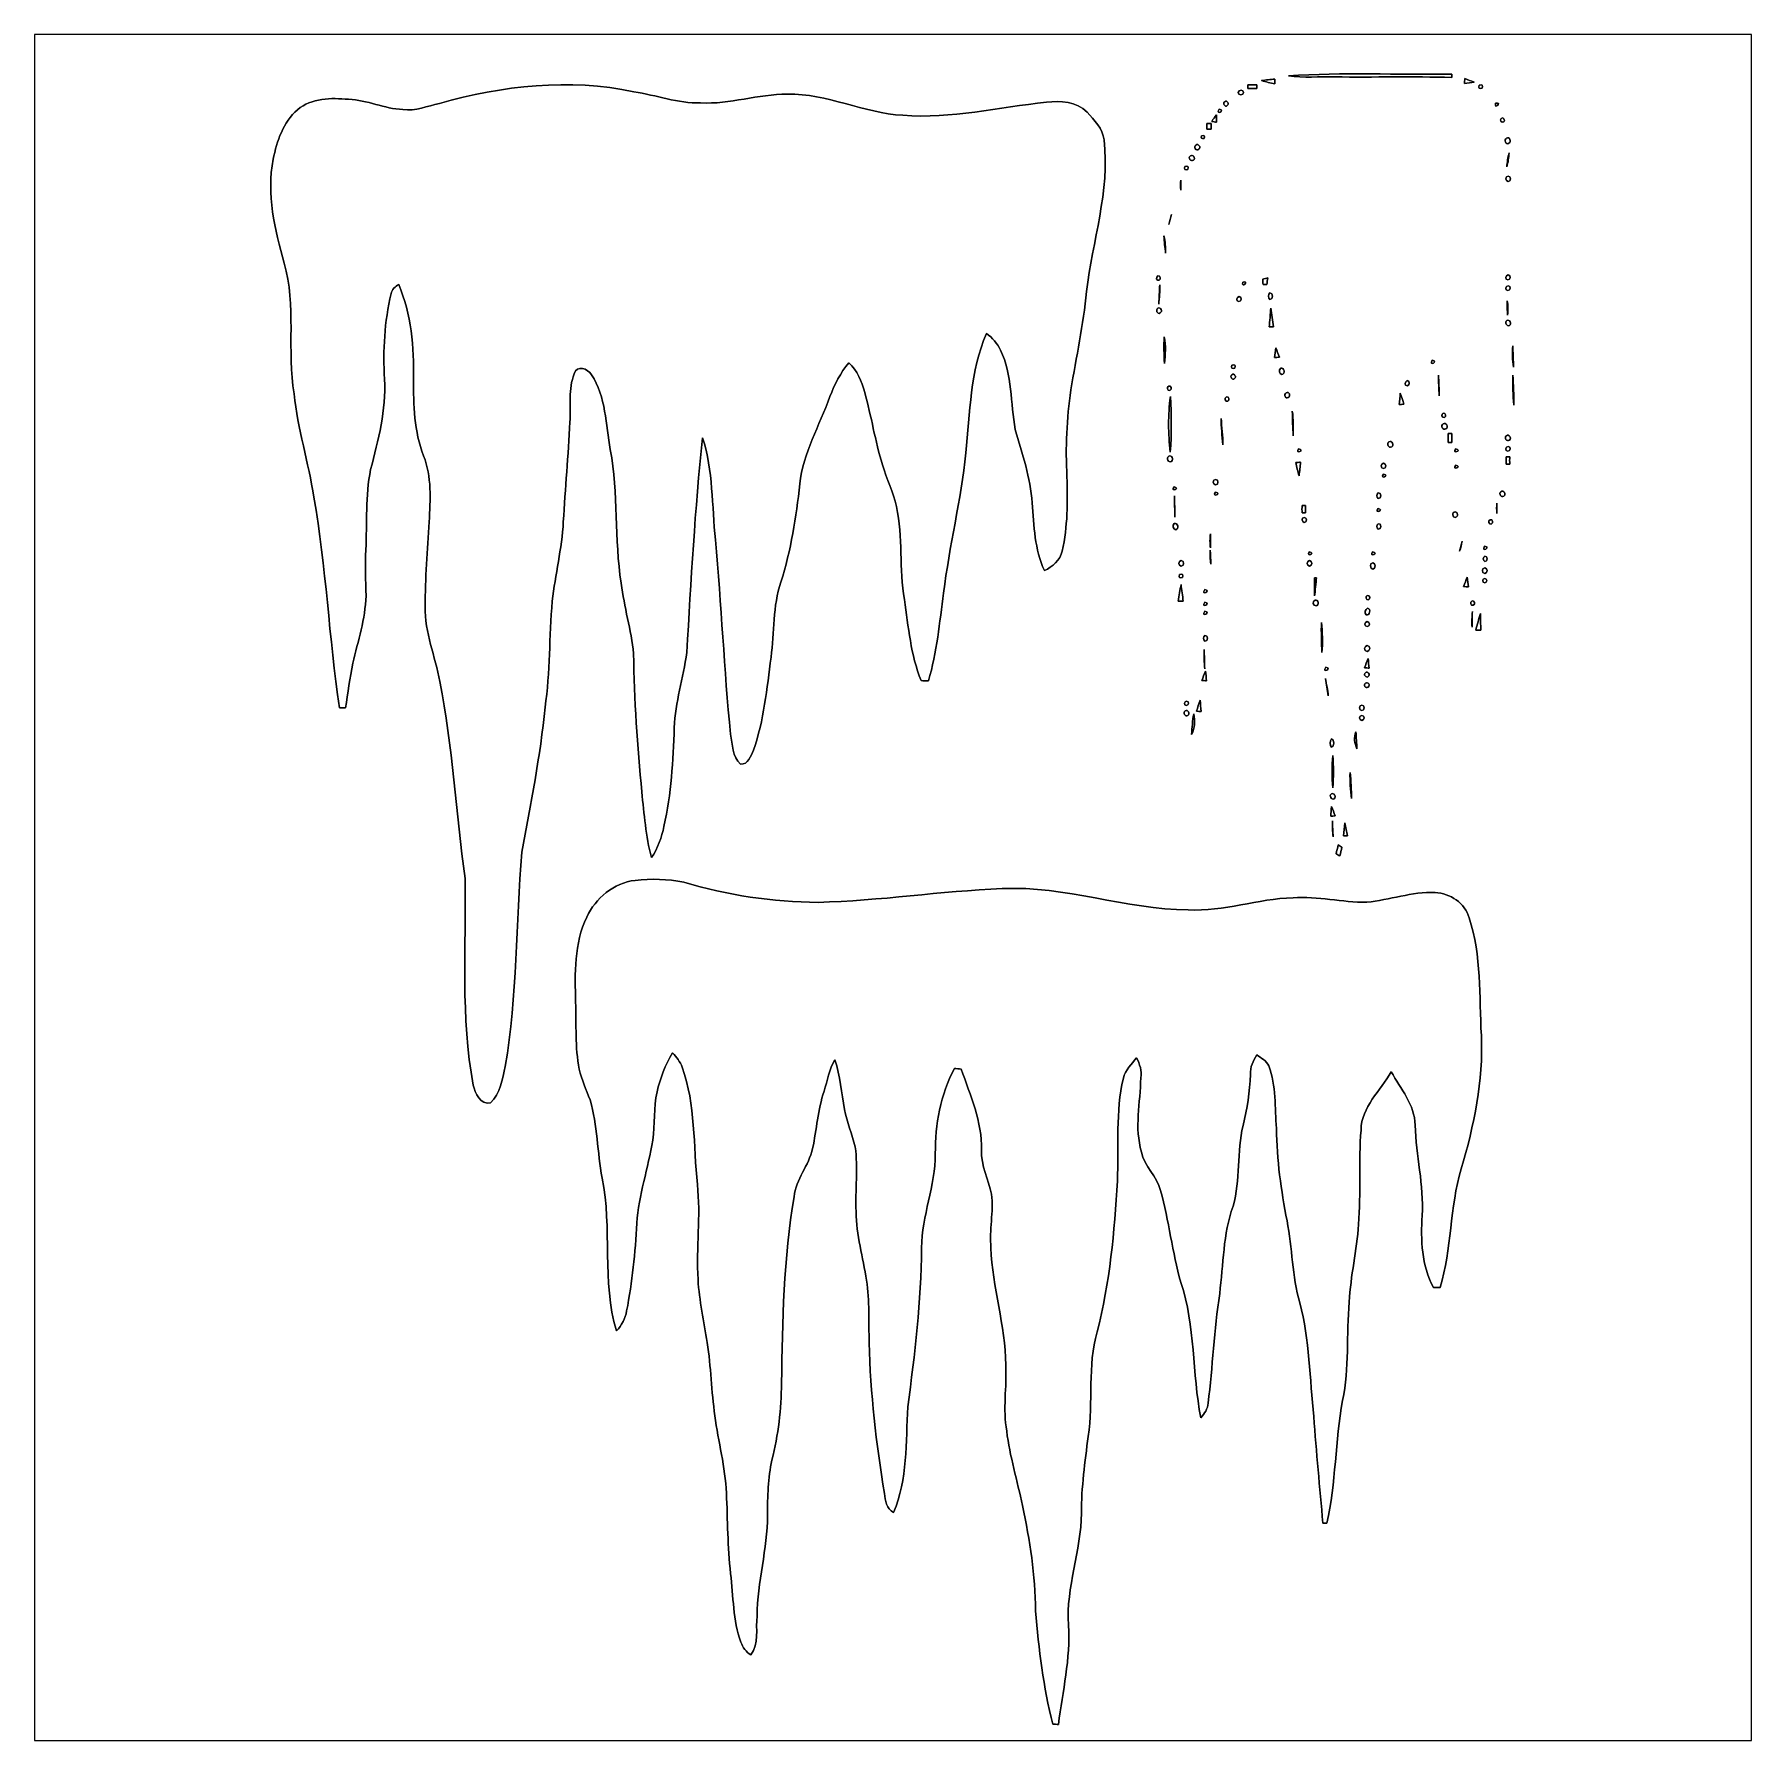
# Model space of a CAD drawing. Header units: centimetres. Extents: x -16.8 to 16.8, y -16.7 to 16.7.
import ezdxf

# ---------------------------------------------------------------- set-up
doc = ezdxf.new("R2010")
doc.units = ezdxf.units.CM
doc.header["$MEASUREMENT"] = 0
doc.layers.add('Layer 1', color=7, linetype='Continuous')

msp = doc.modelspace()

# ---------------------------------------------------------------- linework, layer by layer
at = {"layer": 'Layer 1', "color": 7}
for points, knots in [([(-16.77458, 16.66875), (-16.77458, 16.66875), (16.77458, 16.66875), (16.77458, 16.66875), (16.77458, 16.66875), (16.77458, 16.66875), (16.77458, -16.66875), (16.77458, -16.66875), (16.77458, -16.66875), (16.77458, -16.66875), (-16.77458, -16.66875), (-16.77458, -16.66875), (-16.77458, -16.66875), (-16.77458, -16.66875), (-16.77458, 16.66875), (-16.77458, 16.66875), (-16.77458, 16.66875), (-16.77458, 16.66875), (-16.77458, 16.66875), (-16.77458, 16.66875)], [0, 0, 0, 0, 0.16666667, 0.16666667, 0.16666667, 0.16666667, 0.33333333, 0.33333333, 0.33333333, 0.33333333, 0.5, 0.5, 0.5, 0.5, 0.66666667, 0.66666667, 0.66666667, 0.66666667, 1, 1, 1, 1]), ([(-8.86072, 15.32008), (-9.09638, 15.26787), (-9.32886, 15.16521), (-9.57615, 15.19943), (-9.57615, 15.19943), (-9.93881, 15.21495), (-10.27289, 15.38852), (-10.63625, 15.39946), (-10.63625, 15.39946), (-10.97668, 15.42838), (-11.35874, 15.43085), (-11.63391, 15.19696), (-11.63391, 15.19696), (-11.91542, 14.95249), (-12.03501, 14.58313), (-12.10874, 14.22929), (-12.10874, 14.22929), (-12.24209, 13.5442), (-12.07523, 12.85699), (-11.89426, 12.19941), (-11.89426, 12.19941), (-11.65225, 11.36721), (-11.84346, 10.48985), (-11.70129, 9.64318), (-11.70129, 9.64318), (-11.62861, 8.95985), (-11.41871, 8.30262), (-11.31358, 7.62494), (-11.31358, 7.62494), (-11.07193, 6.26357), (-11.01937, 4.87786), (-10.81476, 3.51226), (-10.81476, 3.51226), (-10.78548, 3.5112), (-10.72621, 3.50943), (-10.69658, 3.50837), (-10.69658, 3.50837), (-10.6493, 3.79906), (-10.61473, 4.09222), (-10.55194, 4.38009), (-10.55194, 4.38009), (-10.45175, 4.81612), (-10.30852, 5.24616), (-10.29476, 5.69701), (-10.29476, 5.69701), (-10.30217, 5.99722), (-10.31346, 6.29814), (-10.29794, 6.59871), (-10.29794, 6.59871), (-10.27677, 7.12117), (-10.30746, 7.64963), (-10.20516, 8.16539), (-10.20516, 8.16539), (-10.05734, 8.74219), (-9.89789, 9.33062), (-9.93458, 9.9314), (-9.93458, 9.9314), (-9.96527, 10.49055), (-9.93563, 11.05676), (-9.80405, 11.60251), (-9.80405, 11.60251), (-9.78817, 11.68471), (-9.72397, 11.74327), (-9.65447, 11.78384), (-9.65447, 11.78384), (-9.41705, 11.2014), (-9.35214, 10.55582), (-9.3659, 9.93069), (-9.3659, 9.93069), (-9.36731, 9.42834), (-9.35743, 8.90976), (-9.17046, 8.43562), (-9.17046, 8.43562), (-9.00501, 8.02675), (-9.04381, 7.5752), (-9.05969, 7.14446), (-9.05969, 7.14446), (-9.09638, 6.59271), (-9.138, 6.04061), (-9.14224, 5.48746), (-9.14224, 5.48746), (-9.14259, 4.98404), (-8.94609, 4.51344), (-8.85155, 4.02555), (-8.85155, 4.02555), (-8.60354, 2.75378), (-8.53299, 1.45697), (-8.36083, 0.17463), (-8.36083, 0.17463), (-8.33755, -1.17052), (-8.45009, -2.52906), (-8.20067, -3.86045), (-8.20067, -3.86045), (-8.16963, -4.02131), (-8.05921, -4.24956), (-7.86095, -4.20758), (-7.86095, -4.20758), (-7.66727, -4.03013), (-7.63376, -3.74015), (-7.57449, -3.49814), (-7.57449, -3.49814), (-7.3406, -2.11349), (-7.36318, -0.70344), (-7.2517, 0.6925), (-7.2517, 0.6925), (-7.07602, 1.63089), (-6.89046, 2.56963), (-6.79768, 3.52108), (-6.79768, 3.52108), (-6.69502, 4.20758), (-6.71971, 4.90361), (-6.65586, 5.59329), (-6.65586, 5.59329), (-6.59977, 6.11258), (-6.46712, 6.62129), (-6.44066, 7.14375), (-6.44066, 7.14375), (-6.40468, 7.79462), (-6.34048, 8.44374), (-6.3119, 9.09461), (-6.3119, 9.09461), (-6.28333, 9.40647), (-6.35141, 9.74266), (-6.22582, 10.03582), (-6.22582, 10.03582), (-6.17996, 10.2175), (-5.95912, 10.13848), (-5.89104, 10.01889), (-5.89104, 10.01889), (-5.60317, 9.58921), (-5.61481, 9.04452), (-5.52379, 8.55451), (-5.52379, 8.55451), (-5.35623, 7.69338), (-5.44689, 6.80932), (-5.31178, 5.94431), (-5.31178, 5.94431), (-5.25145, 5.48217), (-5.11598, 5.03273), (-5.06801, 4.56918), (-5.06801, 4.56918), (-5.05636, 3.66642), (-4.99498, 2.76507), (-4.90679, 1.86655), (-4.90679, 1.86655), (-4.86375, 1.43686), (-4.82635, 1.00436), (-4.72087, 0.58385), (-4.72087, 0.58385), (-4.59281, 0.76518), (-4.51944, 0.97861), (-4.47393, 1.19415), (-4.47393, 1.19415), (-4.33458, 1.82668), (-4.29189, 2.47544), (-4.27249, 3.12138), (-4.27249, 3.12138), (-4.25732, 3.62056), (-4.09222, 4.09681), (-4.03084, 4.58929), (-4.03084, 4.58929), (-3.94229, 5.98946), (-3.87174, 7.39246), (-3.71969, 8.78769), (-3.71969, 8.78769), (-3.51331, 8.14246), (-3.53766, 7.45878), (-3.46922, 6.79238), (-3.46922, 6.79238), (-3.35209, 5.52803), (-3.29883, 4.25873), (-3.17359, 2.99544), (-3.17359, 2.99544), (-3.1302, 2.79859), (-3.14254, 2.55552), (-2.97815, 2.41053), (-2.97815, 2.41053), (-2.8261, 2.3936), (-2.7813, 2.57704), (-2.7245, 2.68182), (-2.7245, 2.68182), (-2.52342, 3.26708), (-2.46239, 3.88761), (-2.38266, 4.49792), (-2.38266, 4.49792), (-2.31846, 4.98757), (-2.3495, 5.4931), (-2.19075, 5.96688), (-2.19075, 5.96688), (-1.99214, 6.58954), (-1.88983, 7.23688), (-1.81998, 7.88529), (-1.81998, 7.88529), (-1.75472, 8.49312), (-1.43828, 9.02617), (-1.23084, 9.58991), (-1.23084, 9.58991), (-1.143, 9.82804), (-1.02517, 10.05558), (-0.86431, 10.25313), (-0.86431, 10.25313), (-0.69991, 10.10038), (-0.60713, 9.88836), (-0.55245, 9.67387), (-0.55245, 9.67387), (-0.42122, 9.20715), (-0.34996, 8.7249), (-0.20814, 8.26064), (-0.20814, 8.26064), (-0.12347, 7.98512), (0.00388, 7.72301), (0.06738, 7.44079), (0.06738, 7.44079), (0.20285, 6.84424), (0.11677, 6.22582), (0.22225, 5.62504), (0.22225, 5.62504), (0.29951, 5.09305), (0.34713, 4.54589), (0.54786, 4.04178), (0.54786, 4.04178), (0.59514, 4.04072), (0.64276, 4.03931), (0.69039, 4.03789), (0.69039, 4.03789), (0.86254, 4.59423), (0.90805, 5.17772), (0.98672, 5.75204), (0.98672, 5.75204), (1.10137, 6.66926), (1.32962, 7.56885), (1.42205, 8.48924), (1.42205, 8.48924), (1.50248, 9.27417), (1.50883, 10.08662), (1.82633, 10.82358), (1.82633, 10.82358), (1.94275, 10.74032), (2.03553, 10.62955), (2.09938, 10.50114), (2.09938, 10.50114), (2.33468, 10.01748), (2.28988, 9.46362), (2.38972, 8.9475), (2.38972, 8.9475), (2.52448, 8.47619), (2.68464, 8.00559), (2.71921, 7.51276), (2.71921, 7.51276), (2.75484, 7.06684), (2.76648, 6.60506), (2.95663, 6.1909), (2.95663, 6.1909), (3.11714, 6.2671), (3.26355, 6.39516), (3.30623, 6.57401), (3.30623, 6.57401), (3.41277, 7.04956), (3.41348, 7.54168), (3.39866, 8.0264), (3.39866, 8.0264), (3.36479, 8.59155), (3.39619, 9.15987), (3.4731, 9.72044), (3.4731, 9.72044), (3.58175, 10.36038), (3.71969, 10.99608), (3.78107, 11.64308), (3.78107, 11.64308), (3.89855, 12.63086), (4.23792, 13.60241), (4.12468, 14.60747), (4.12468, 14.60747), (4.09681, 14.82725), (3.93488, 14.99623), (3.79095, 15.15075), (3.79095, 15.15075), (3.58563, 15.35501), (3.26919, 15.373), (2.99755, 15.34231), (2.99755, 15.34231), (2.06375, 15.24564), (1.13841, 15.01175), (0.19332, 15.08654), (0.19332, 15.08654), (-0.57679, 15.12887), (-1.28693, 15.51622), (-2.06375, 15.50141), (-2.06375, 15.50141), (-2.63419, 15.50211), (-3.18523, 15.29891), (-3.75779, 15.3289), (-3.75779, 15.3289), (-4.20405, 15.31726), (-4.62492, 15.47989), (-5.06024, 15.54656), (-5.06024, 15.54656), (-6.31896, 15.81679), (-7.63235, 15.66792), (-8.86072, 15.32008), (-8.86072, 15.32008), (-8.86072, 15.32008), (-8.86072, 15.32008), (-8.86072, 15.32008)], [0, 0, 0, 0, 0.01298701, 0.01298701, 0.01298701, 0.01298701, 0.02597403, 0.02597403, 0.02597403, 0.02597403, 0.03896104, 0.03896104, 0.03896104, 0.03896104, 0.05194805, 0.05194805, 0.05194805, 0.05194805, 0.06493506, 0.06493506, 0.06493506, 0.06493506, 0.07792208, 0.07792208, 0.07792208, 0.07792208, 0.09090909, 0.09090909, 0.09090909, 0.09090909, 0.1038961, 0.1038961, 0.1038961, 0.1038961, 0.11688312, 0.11688312, 0.11688312, 0.11688312, 0.12987013, 0.12987013, 0.12987013, 0.12987013, 0.14285714, 0.14285714, 0.14285714, 0.14285714, 0.15584416, 0.15584416, 0.15584416, 0.15584416, 0.16883117, 0.16883117, 0.16883117, 0.16883117, 0.18181818, 0.18181818, 0.18181818, 0.18181818, 0.19480519, 0.19480519, 0.19480519, 0.19480519, 0.20779221, 0.20779221, 0.20779221, 0.20779221, 0.22077922, 0.22077922, 0.22077922, 0.22077922, 0.23376623, 0.23376623, 0.23376623, 0.23376623, 0.24675325, 0.24675325, 0.24675325, 0.24675325, 0.25974026, 0.25974026, 0.25974026, 0.25974026, 0.27272727, 0.27272727, 0.27272727, 0.27272727, 0.28571429, 0.28571429, 0.28571429, 0.28571429, 0.2987013, 0.2987013, 0.2987013, 0.2987013, 0.31168831, 0.31168831, 0.31168831, 0.31168831, 0.32467532, 0.32467532, 0.32467532, 0.32467532, 0.33766234, 0.33766234, 0.33766234, 0.33766234, 0.35064935, 0.35064935, 0.35064935, 0.35064935, 0.36363636, 0.36363636, 0.36363636, 0.36363636, 0.37662338, 0.37662338, 0.37662338, 0.37662338, 0.38961039, 0.38961039, 0.38961039, 0.38961039, 0.4025974, 0.4025974, 0.4025974, 0.4025974, 0.41558442, 0.41558442, 0.41558442, 0.41558442, 0.42857143, 0.42857143, 0.42857143, 0.42857143, 0.44155844, 0.44155844, 0.44155844, 0.44155844, 0.45454545, 0.45454545, 0.45454545, 0.45454545, 0.46753247, 0.46753247, 0.46753247, 0.46753247, 0.48051948, 0.48051948, 0.48051948, 0.48051948, 0.49350649, 0.49350649, 0.49350649, 0.49350649, 0.50649351, 0.50649351, 0.50649351, 0.50649351, 0.51948052, 0.51948052, 0.51948052, 0.51948052, 0.53246753, 0.53246753, 0.53246753, 0.53246753, 0.54545455, 0.54545455, 0.54545455, 0.54545455, 0.55844156, 0.55844156, 0.55844156, 0.55844156, 0.57142857, 0.57142857, 0.57142857, 0.57142857, 0.58441558, 0.58441558, 0.58441558, 0.58441558, 0.5974026, 0.5974026, 0.5974026, 0.5974026, 0.61038961, 0.61038961, 0.61038961, 0.61038961, 0.62337662, 0.62337662, 0.62337662, 0.62337662, 0.63636364, 0.63636364, 0.63636364, 0.63636364, 0.64935065, 0.64935065, 0.64935065, 0.64935065, 0.66233766, 0.66233766, 0.66233766, 0.66233766, 0.67532468, 0.67532468, 0.67532468, 0.67532468, 0.68831169, 0.68831169, 0.68831169, 0.68831169, 0.7012987, 0.7012987, 0.7012987, 0.7012987, 0.71428571, 0.71428571, 0.71428571, 0.71428571, 0.72727273, 0.72727273, 0.72727273, 0.72727273, 0.74025974, 0.74025974, 0.74025974, 0.74025974, 0.75324675, 0.75324675, 0.75324675, 0.75324675, 0.76623377, 0.76623377, 0.76623377, 0.76623377, 0.77922078, 0.77922078, 0.77922078, 0.77922078, 0.79220779, 0.79220779, 0.79220779, 0.79220779, 0.80519481, 0.80519481, 0.80519481, 0.80519481, 0.81818182, 0.81818182, 0.81818182, 0.81818182, 0.83116883, 0.83116883, 0.83116883, 0.83116883, 0.84415584, 0.84415584, 0.84415584, 0.84415584, 0.85714286, 0.85714286, 0.85714286, 0.85714286, 0.87012987, 0.87012987, 0.87012987, 0.87012987, 0.88311688, 0.88311688, 0.88311688, 0.88311688, 0.8961039, 0.8961039, 0.8961039, 0.8961039, 0.90909091, 0.90909091, 0.90909091, 0.90909091, 0.92207792, 0.92207792, 0.92207792, 0.92207792, 0.93506494, 0.93506494, 0.93506494, 0.93506494, 0.94805195, 0.94805195, 0.94805195, 0.94805195, 0.96103896, 0.96103896, 0.96103896, 0.96103896, 0.97402597, 0.97402597, 0.97402597, 0.97402597, 1, 1, 1, 1]), ([(7.19949, 15.76423), (7.28451, 15.73918), (7.37059, 15.71872), (7.45737, 15.69896), (7.45737, 15.69896), (7.45843, 15.72295), (7.46054, 15.77128), (7.46125, 15.79527), (7.46125, 15.79527), (7.37376, 15.7861), (7.28627, 15.77587), (7.19949, 15.76423), (7.19949, 15.76423), (7.19949, 15.76423), (7.19949, 15.76423), (7.19949, 15.76423)], [0, 0, 0, 0, 0.2, 0.2, 0.2, 0.2, 0.4, 0.4, 0.4, 0.4, 0.6, 0.6, 0.6, 0.6, 1, 1, 1, 1]), ([(7.72442, 15.8556), (8.02464, 15.81538), (8.32802, 15.84607), (8.63, 15.83725), (8.63, 15.83725), (9.39271, 15.82702), (10.15541, 15.85207), (10.91777, 15.82455), (10.91777, 15.82455), (10.91777, 15.84149), (10.91847, 15.87571), (10.91847, 15.89264), (10.91847, 15.89264), (9.85379, 15.875), (8.78699, 15.93391), (7.72442, 15.8556), (7.72442, 15.8556), (7.72442, 15.8556), (7.72442, 15.8556), (7.72442, 15.8556)], [0, 0, 0, 0, 0.16666667, 0.16666667, 0.16666667, 0.16666667, 0.33333333, 0.33333333, 0.33333333, 0.33333333, 0.5, 0.5, 0.5, 0.5, 0.66666667, 0.66666667, 0.66666667, 0.66666667, 1, 1, 1, 1]), ([(11.17177, 15.80374), (11.17, 15.7801), (11.16612, 15.73283), (11.16401, 15.70919), (11.16401, 15.70919), (11.22751, 15.71766), (11.29101, 15.72613), (11.35521, 15.73459), (11.35521, 15.73459), (11.29418, 15.75858), (11.2328, 15.78151), (11.17177, 15.80374), (11.17177, 15.80374), (11.17177, 15.80374), (11.17177, 15.80374), (11.17177, 15.80374)], [0, 0, 0, 0, 0.2, 0.2, 0.2, 0.2, 0.4, 0.4, 0.4, 0.4, 0.6, 0.6, 0.6, 0.6, 1, 1, 1, 1]), ([(6.79873, 15.57972), (6.73382, 15.58466), (6.72289, 15.48024), (6.79485, 15.48836), (6.79485, 15.48836), (6.86117, 15.47989), (6.86964, 15.5889), (6.79873, 15.57972), (6.79873, 15.57972), (6.79873, 15.57972), (6.79873, 15.57972), (6.79873, 15.57972)], [0, 0, 0, 0, 0.25, 0.25, 0.25, 0.25, 0.5, 0.5, 0.5, 0.5, 1, 1, 1, 1]), ([(6.93208, 15.68097), (6.93208, 15.66333), (6.93208, 15.62806), (6.93208, 15.61042), (6.93208, 15.61042), (6.99064, 15.61042), (7.04956, 15.61042), (7.10847, 15.61042), (7.10847, 15.61042), (7.10847, 15.62806), (7.10847, 15.66333), (7.10847, 15.68097), (7.10847, 15.68097), (7.04956, 15.68097), (6.99064, 15.68097), (6.93208, 15.68097), (6.93208, 15.68097), (6.93208, 15.68097), (6.93208, 15.68097), (6.93208, 15.68097)], [0, 0, 0, 0, 0.16666667, 0.16666667, 0.16666667, 0.16666667, 0.33333333, 0.33333333, 0.33333333, 0.33333333, 0.5, 0.5, 0.5, 0.5, 0.66666667, 0.66666667, 0.66666667, 0.66666667, 1, 1, 1, 1]), ([(11.45364, 15.67497), (11.43494, 15.61747), (11.45434, 15.59807), (11.5122, 15.61641), (11.5122, 15.61641), (11.53019, 15.67392), (11.51079, 15.69332), (11.45364, 15.67497), (11.45364, 15.67497), (11.45364, 15.67497), (11.45364, 15.67497), (11.45364, 15.67497)], [0, 0, 0, 0, 0.25, 0.25, 0.25, 0.25, 0.5, 0.5, 0.5, 0.5, 1, 1, 1, 1]), ([(6.22653, 14.96907), (6.24981, 14.96448), (6.29673, 14.95496), (6.32037, 14.95037), (6.32037, 14.95037), (6.31966, 14.99976), (6.31896, 15.04915), (6.3186, 15.09854), (6.3186, 15.09854), (6.28685, 15.05585), (6.25616, 15.01281), (6.22653, 14.96907), (6.22653, 14.96907), (6.22653, 14.96907), (6.22653, 14.96907), (6.22653, 14.96907)], [0, 0, 0, 0, 0.2, 0.2, 0.2, 0.2, 0.4, 0.4, 0.4, 0.4, 0.6, 0.6, 0.6, 0.6, 1, 1, 1, 1]), ([(6.37187, 15.20366), (6.29073, 15.08231), (6.51051, 15.17615), (6.37187, 15.20366), (6.37187, 15.20366), (6.37187, 15.20366), (6.37187, 15.20366), (6.37187, 15.20366)], [0, 0, 0, 0, 0.33333333, 0.33333333, 0.33333333, 0.33333333, 1, 1, 1, 1]), ([(6.47982, 15.35218), (6.43079, 15.32149), (6.48229, 15.23788), (6.53027, 15.27634), (6.53027, 15.27634), (6.57931, 15.30703), (6.52745, 15.38993), (6.47982, 15.35218), (6.47982, 15.35218), (6.47982, 15.35218), (6.47982, 15.35218), (6.47982, 15.35218)], [0, 0, 0, 0, 0.25, 0.25, 0.25, 0.25, 0.5, 0.5, 0.5, 0.5, 1, 1, 1, 1]), ([(11.77078, 15.32255), (11.73833, 15.18144), (11.91189, 15.35465), (11.77078, 15.32255), (11.77078, 15.32255), (11.77078, 15.32255), (11.77078, 15.32255), (11.77078, 15.32255)], [0, 0, 0, 0, 0.33333333, 0.33333333, 0.33333333, 0.33333333, 1, 1, 1, 1]), ([(6.1341, 14.92426), (6.13375, 14.88793), (6.13375, 14.85124), (6.1341, 14.8149), (6.1341, 14.8149), (6.15386, 14.8149), (6.19337, 14.8149), (6.21312, 14.8149), (6.21312, 14.8149), (6.21277, 14.85124), (6.21277, 14.88793), (6.21312, 14.92426), (6.21312, 14.92426), (6.19337, 14.92426), (6.15386, 14.92426), (6.1341, 14.92426), (6.1341, 14.92426), (6.1341, 14.92426), (6.1341, 14.92426), (6.1341, 14.92426)], [0, 0, 0, 0, 0.16666667, 0.16666667, 0.16666667, 0.16666667, 0.33333333, 0.33333333, 0.33333333, 0.33333333, 0.5, 0.5, 0.5, 0.5, 0.66666667, 0.66666667, 0.66666667, 0.66666667, 1, 1, 1, 1]), ([(11.8805, 15.02692), (11.83957, 14.99588), (11.89143, 14.92673), (11.932, 14.95919), (11.932, 14.95919), (11.97187, 14.99023), (11.92036, 15.05938), (11.8805, 15.02692), (11.8805, 15.02692), (11.8805, 15.02692), (11.8805, 15.02692), (11.8805, 15.02692)], [0, 0, 0, 0, 0.25, 0.25, 0.25, 0.25, 0.5, 0.5, 0.5, 0.5, 1, 1, 1, 1]), ([(5.91538, 14.50552), (5.86281, 14.47024), (5.92137, 14.38134), (5.97323, 14.42226), (5.97323, 14.42226), (6.02509, 14.45754), (5.96653, 14.54679), (5.91538, 14.50552), (5.91538, 14.50552), (5.91538, 14.50552), (5.91538, 14.50552), (5.91538, 14.50552)], [0, 0, 0, 0, 0.25, 0.25, 0.25, 0.25, 0.5, 0.5, 0.5, 0.5, 1, 1, 1, 1]), ([(6.02897, 14.6879), (6.01345, 14.63851), (6.03038, 14.62158), (6.08012, 14.63675), (6.08012, 14.63675), (6.09529, 14.68614), (6.07836, 14.70342), (6.02897, 14.6879), (6.02897, 14.6879), (6.02897, 14.6879), (6.02897, 14.6879), (6.02897, 14.6879)], [0, 0, 0, 0, 0.25, 0.25, 0.25, 0.25, 0.5, 0.5, 0.5, 0.5, 1, 1, 1, 1]), ([(11.98562, 14.64063), (11.92989, 14.61064), (11.96975, 14.50199), (12.03219, 14.54044), (12.03219, 14.54044), (12.08864, 14.57043), (12.04736, 14.67873), (11.98562, 14.64063), (11.98562, 14.64063), (11.98562, 14.64063), (11.98562, 14.64063), (11.98562, 14.64063)], [0, 0, 0, 0, 0.25, 0.25, 0.25, 0.25, 0.5, 0.5, 0.5, 0.5, 1, 1, 1, 1]), ([(5.70336, 14.08747), (5.68466, 14.02997), (5.70442, 14.01057), (5.76192, 14.02891), (5.76192, 14.02891), (5.77991, 14.08642), (5.76051, 14.10582), (5.70336, 14.08747), (5.70336, 14.08747), (5.70336, 14.08747), (5.70336, 14.08747), (5.70336, 14.08747)], [0, 0, 0, 0, 0.25, 0.25, 0.25, 0.25, 0.5, 0.5, 0.5, 0.5, 1, 1, 1, 1]), ([(5.80954, 14.29385), (5.75698, 14.25857), (5.81554, 14.16967), (5.8674, 14.21059), (5.8674, 14.21059), (5.91926, 14.24587), (5.8607, 14.33512), (5.80954, 14.29385), (5.80954, 14.29385), (5.80954, 14.29385), (5.80954, 14.29385), (5.80954, 14.29385)], [0, 0, 0, 0, 0.25, 0.25, 0.25, 0.25, 0.5, 0.5, 0.5, 0.5, 1, 1, 1, 1]), ([(11.99197, 14.0783), (12.01596, 14.16826), (12.02902, 14.26104), (12.03678, 14.35347), (12.03678, 14.35347), (12.01208, 14.26351), (11.99868, 14.17144), (11.99197, 14.0783), (11.99197, 14.0783), (11.99197, 14.0783), (11.99197, 14.0783), (11.99197, 14.0783)], [0, 0, 0, 0, 0.25, 0.25, 0.25, 0.25, 0.5, 0.5, 0.5, 0.5, 1, 1, 1, 1]), ([(5.62081, 13.82219), (5.61904, 13.75622), (5.61904, 13.68989), (5.62081, 13.62392), (5.62081, 13.62392), (5.62434, 13.68989), (5.62434, 13.75622), (5.62081, 13.82219), (5.62081, 13.82219), (5.62081, 13.82219), (5.62081, 13.82219), (5.62081, 13.82219)], [0, 0, 0, 0, 0.25, 0.25, 0.25, 0.25, 0.5, 0.5, 0.5, 0.5, 1, 1, 1, 1]), ([(12.01808, 13.90015), (11.9567, 13.89803), (11.9567, 13.79502), (12.01808, 13.79291), (12.01808, 13.79291), (12.07841, 13.79326), (12.07841, 13.8998), (12.01808, 13.90015), (12.01808, 13.90015), (12.01808, 13.90015), (12.01808, 13.90015), (12.01808, 13.90015)], [0, 0, 0, 0, 0.25, 0.25, 0.25, 0.25, 0.5, 0.5, 0.5, 0.5, 1, 1, 1, 1]), ([(5.39009, 12.95435), (5.40949, 13.01926), (5.42572, 13.08523), (5.44019, 13.1512), (5.44019, 13.1512), (5.42043, 13.08629), (5.4042, 13.02067), (5.39009, 12.95435), (5.39009, 12.95435), (5.39009, 12.95435), (5.39009, 12.95435), (5.39009, 12.95435)], [0, 0, 0, 0, 0.25, 0.25, 0.25, 0.25, 0.5, 0.5, 0.5, 0.5, 1, 1, 1, 1]), ([(5.29378, 12.72928), (5.30049, 12.61639), (5.31178, 12.50386), (5.32624, 12.39132), (5.32624, 12.39132), (5.32412, 12.50491), (5.31777, 12.61851), (5.29378, 12.72928), (5.29378, 12.72928), (5.29378, 12.72928), (5.29378, 12.72928), (5.29378, 12.72928)], [0, 0, 0, 0, 0.25, 0.25, 0.25, 0.25, 0.5, 0.5, 0.5, 0.5, 1, 1, 1, 1]), ([(5.17419, 11.94858), (5.12868, 11.93236), (5.14738, 11.84804), (5.19747, 11.86392), (5.19747, 11.86392), (5.24228, 11.88014), (5.22393, 11.96446), (5.17419, 11.94858), (5.17419, 11.94858), (5.17419, 11.94858), (5.17419, 11.94858), (5.17419, 11.94858)], [0, 0, 0, 0, 0.25, 0.25, 0.25, 0.25, 0.5, 0.5, 0.5, 0.5, 1, 1, 1, 1]), ([(5.21159, 11.77502), (5.20665, 11.68118), (5.19712, 11.49385), (5.19218, 11.40001), (5.19218, 11.40001), (5.20241, 11.5249), (5.21652, 11.64943), (5.21159, 11.77502), (5.21159, 11.77502), (5.21159, 11.77502), (5.21159, 11.77502), (5.21159, 11.77502)], [0, 0, 0, 0, 0.25, 0.25, 0.25, 0.25, 0.5, 0.5, 0.5, 0.5, 1, 1, 1, 1]), ([(6.83189, 11.83005), (6.79944, 11.68894), (6.97301, 11.86215), (6.83189, 11.83005), (6.83189, 11.83005), (6.83189, 11.83005), (6.83189, 11.83005), (6.83189, 11.83005)], [0, 0, 0, 0, 0.33333333, 0.33333333, 0.33333333, 0.33333333, 1, 1, 1, 1]), ([(7.22524, 11.88614), (7.22595, 11.85122), (7.22736, 11.81664), (7.22877, 11.78172), (7.22877, 11.78172), (7.24711, 11.78101), (7.2838, 11.77925), (7.3025, 11.77819), (7.3025, 11.77819), (7.3092, 11.82194), (7.31626, 11.86568), (7.32367, 11.90907), (7.32367, 11.90907), (7.29897, 11.90343), (7.24994, 11.89179), (7.22524, 11.88614), (7.22524, 11.88614), (7.22524, 11.88614), (7.22524, 11.88614), (7.22524, 11.88614)], [0, 0, 0, 0, 0.16666667, 0.16666667, 0.16666667, 0.16666667, 0.33333333, 0.33333333, 0.33333333, 0.33333333, 0.5, 0.5, 0.5, 0.5, 0.66666667, 0.66666667, 0.66666667, 0.66666667, 1, 1, 1, 1]), ([(12.01702, 11.96728), (11.95952, 11.96904), (11.95458, 11.87274), (12.0142, 11.87344), (12.0142, 11.87344), (12.07135, 11.87062), (12.07558, 11.96834), (12.01702, 11.96728), (12.01702, 11.96728), (12.01702, 11.96728), (12.01702, 11.96728), (12.01702, 11.96728)], [0, 0, 0, 0, 0.25, 0.25, 0.25, 0.25, 0.5, 0.5, 0.5, 0.5, 1, 1, 1, 1]), ([(12.01702, 11.75561), (11.95952, 11.75738), (11.95458, 11.66107), (12.0142, 11.66177), (12.0142, 11.66177), (12.07135, 11.65895), (12.07558, 11.75667), (12.01702, 11.75561), (12.01702, 11.75561), (12.01702, 11.75561), (12.01702, 11.75561), (12.01702, 11.75561)], [0, 0, 0, 0, 0.25, 0.25, 0.25, 0.25, 0.5, 0.5, 0.5, 0.5, 1, 1, 1, 1]), ([(6.76063, 11.54395), (6.70313, 11.54571), (6.69819, 11.4494), (6.75781, 11.45011), (6.75781, 11.45011), (6.81496, 11.44729), (6.81919, 11.54501), (6.76063, 11.54395), (6.76063, 11.54395), (6.76063, 11.54395), (6.76063, 11.54395), (6.76063, 11.54395)], [0, 0, 0, 0, 0.25, 0.25, 0.25, 0.25, 0.5, 0.5, 0.5, 0.5, 1, 1, 1, 1]), ([(7.36494, 11.62015), (7.32614, 11.59016), (7.32614, 11.51714), (7.36494, 11.4868), (7.36494, 11.4868), (7.42597, 11.48574), (7.42597, 11.62156), (7.36494, 11.62015), (7.36494, 11.62015), (7.36494, 11.62015), (7.36494, 11.62015), (7.36494, 11.62015)], [0, 0, 0, 0, 0.25, 0.25, 0.25, 0.25, 0.5, 0.5, 0.5, 0.5, 1, 1, 1, 1]), ([(12.00009, 11.46351), (11.99727, 11.37038), (11.99938, 11.27725), (12.00679, 11.18411), (12.00679, 11.18411), (12.01737, 11.27725), (12.01455, 11.37109), (12.00009, 11.46351), (12.00009, 11.46351), (12.00009, 11.46351), (12.00009, 11.46351), (12.00009, 11.46351)], [0, 0, 0, 0, 0.25, 0.25, 0.25, 0.25, 0.5, 0.5, 0.5, 0.5, 1, 1, 1, 1]), ([(5.17419, 11.31817), (5.12374, 11.28854), (5.16396, 11.18941), (5.22041, 11.22539), (5.22041, 11.22539), (5.27226, 11.25432), (5.22993, 11.35133), (5.17419, 11.31817), (5.17419, 11.31817), (5.17419, 11.31817), (5.17419, 11.31817), (5.17419, 11.31817)], [0, 0, 0, 0, 0.25, 0.25, 0.25, 0.25, 0.5, 0.5, 0.5, 0.5, 1, 1, 1, 1]), ([(7.38082, 11.31782), (7.37306, 11.2268), (7.35789, 11.04406), (7.35012, 10.95304), (7.35012, 10.95304), (7.37129, 10.9534), (7.41362, 10.95481), (7.43514, 10.95551), (7.43514, 10.95551), (7.41751, 11.07652), (7.40022, 11.19752), (7.38082, 11.31782), (7.38082, 11.31782), (7.38082, 11.31782), (7.38082, 11.31782), (7.38082, 11.31782)], [0, 0, 0, 0, 0.2, 0.2, 0.2, 0.2, 0.4, 0.4, 0.4, 0.4, 0.6, 0.6, 0.6, 0.6, 1, 1, 1, 1]), ([(11.99268, 11.07793), (11.94435, 11.04724), (11.98774, 10.95304), (12.04242, 10.98162), (12.04242, 10.98162), (12.09111, 11.01302), (12.04877, 11.11038), (11.99268, 11.07793), (11.99268, 11.07793), (11.99268, 11.07793), (11.99268, 11.07793), (11.99268, 11.07793)], [0, 0, 0, 0, 0.25, 0.25, 0.25, 0.25, 0.5, 0.5, 0.5, 0.5, 1, 1, 1, 1]), ([(5.29766, 10.76078), (5.28673, 10.5858), (5.29661, 10.41082), (5.30296, 10.23585), (5.30296, 10.23585), (5.31989, 10.41012), (5.34106, 10.58863), (5.29766, 10.76078), (5.29766, 10.76078), (5.29766, 10.76078), (5.29766, 10.76078), (5.29766, 10.76078)], [0, 0, 0, 0, 0.25, 0.25, 0.25, 0.25, 0.5, 0.5, 0.5, 0.5, 1, 1, 1, 1]), ([(7.47959, 10.54382), (7.47077, 10.48032), (7.46231, 10.41647), (7.45419, 10.35262), (7.45419, 10.35262), (7.47783, 10.35473), (7.5251, 10.35861), (7.54874, 10.36038), (7.54874, 10.36038), (7.52616, 10.42176), (7.50358, 10.48314), (7.47959, 10.54382), (7.47959, 10.54382), (7.47959, 10.54382), (7.47959, 10.54382), (7.47959, 10.54382)], [0, 0, 0, 0, 0.2, 0.2, 0.2, 0.2, 0.4, 0.4, 0.4, 0.4, 0.6, 0.6, 0.6, 0.6, 1, 1, 1, 1]), ([(12.12215, 10.16317), (12.11862, 10.26866), (12.11192, 10.47997), (12.10874, 10.58545), (12.10874, 10.58545), (12.09393, 10.44504), (12.09534, 10.30217), (12.12215, 10.16317), (12.12215, 10.16317), (12.12215, 10.16317), (12.12215, 10.16317), (12.12215, 10.16317)], [0, 0, 0, 0, 0.25, 0.25, 0.25, 0.25, 0.5, 0.5, 0.5, 0.5, 1, 1, 1, 1]), ([(6.62058, 10.20692), (6.60188, 10.14977), (6.62129, 10.13001), (6.67914, 10.14836), (6.67914, 10.14836), (6.69713, 10.20586), (6.67773, 10.22526), (6.62058, 10.20692), (6.62058, 10.20692), (6.62058, 10.20692), (6.62058, 10.20692), (6.62058, 10.20692)], [0, 0, 0, 0, 0.25, 0.25, 0.25, 0.25, 0.5, 0.5, 0.5, 0.5, 1, 1, 1, 1]), ([(7.57414, 10.14554), (7.53463, 10.11626), (7.54133, 10.03159), (7.59566, 10.02383), (7.59566, 10.02383), (7.66868, 10.03053), (7.64469, 10.17129), (7.57414, 10.14554), (7.57414, 10.14554), (7.57414, 10.14554), (7.57414, 10.14554), (7.57414, 10.14554)], [0, 0, 0, 0, 0.25, 0.25, 0.25, 0.25, 0.5, 0.5, 0.5, 0.5, 1, 1, 1, 1]), ([(10.53465, 10.30005), (10.45351, 10.17905), (10.67329, 10.27254), (10.53465, 10.30005), (10.53465, 10.30005), (10.53465, 10.30005), (10.53465, 10.30005), (10.53465, 10.30005)], [0, 0, 0, 0, 0.33333333, 0.33333333, 0.33333333, 0.33333333, 1, 1, 1, 1]), ([(5.38586, 9.79664), (5.34035, 9.78041), (5.35905, 9.6961), (5.40914, 9.71197), (5.40914, 9.71197), (5.45394, 9.7282), (5.4356, 9.81251), (5.38586, 9.79664), (5.38586, 9.79664), (5.38586, 9.79664), (5.38586, 9.79664), (5.38586, 9.79664)], [0, 0, 0, 0, 0.25, 0.25, 0.25, 0.25, 0.5, 0.5, 0.5, 0.5, 1, 1, 1, 1]), ([(6.61882, 10.01818), (6.5719, 9.98467), (6.62728, 9.90459), (6.67385, 9.94234), (6.67385, 9.94234), (6.72006, 9.9755), (6.66432, 10.05452), (6.61882, 10.01818), (6.61882, 10.01818), (6.61882, 10.01818), (6.61882, 10.01818), (6.61882, 10.01818)], [0, 0, 0, 0, 0.25, 0.25, 0.25, 0.25, 0.5, 0.5, 0.5, 0.5, 1, 1, 1, 1]), ([(10.04499, 9.90247), (9.99666, 9.89365), (9.98714, 9.80017), (10.04499, 9.80087), (10.04499, 9.80087), (10.09685, 9.80616), (10.10214, 9.90424), (10.04499, 9.90247), (10.04499, 9.90247), (10.04499, 9.90247), (10.04499, 9.90247), (10.04499, 9.90247)], [0, 0, 0, 0, 0.25, 0.25, 0.25, 0.25, 0.5, 0.5, 0.5, 0.5, 1, 1, 1, 1]), ([(10.67117, 9.60508), (10.66906, 9.74125), (10.66447, 9.87742), (10.65459, 10.01289), (10.65459, 10.01289), (10.65883, 9.87707), (10.66447, 9.74125), (10.67117, 9.60508), (10.67117, 9.60508), (10.67117, 9.60508), (10.67117, 9.60508), (10.67117, 9.60508)], [0, 0, 0, 0, 0.25, 0.25, 0.25, 0.25, 0.5, 0.5, 0.5, 0.5, 1, 1, 1, 1]), ([(12.10945, 10.01289), (12.10381, 9.81745), (12.11333, 9.62201), (12.12921, 9.42693), (12.12921, 9.42693), (12.12744, 9.62272), (12.12391, 9.81816), (12.10945, 10.01289), (12.10945, 10.01289), (12.10945, 10.01289), (12.10945, 10.01289), (12.10945, 10.01289)], [0, 0, 0, 0, 0.25, 0.25, 0.25, 0.25, 0.5, 0.5, 0.5, 0.5, 1, 1, 1, 1]), ([(5.41761, 8.50688), (5.44724, 8.86777), (5.43772, 9.23043), (5.41937, 9.59167), (5.41937, 9.59167), (5.37281, 9.23184), (5.37386, 8.86707), (5.41761, 8.50688), (5.41761, 8.50688), (5.41761, 8.50688), (5.41761, 8.50688), (5.41761, 8.50688)], [0, 0, 0, 0, 0.25, 0.25, 0.25, 0.25, 0.5, 0.5, 0.5, 0.5, 1, 1, 1, 1]), ([(6.51475, 9.58497), (6.46924, 9.56874), (6.48758, 9.48443), (6.53803, 9.50031), (6.53803, 9.50031), (6.58283, 9.51653), (6.56449, 9.60085), (6.51475, 9.58497), (6.51475, 9.58497), (6.51475, 9.58497), (6.51475, 9.58497), (6.51475, 9.58497)], [0, 0, 0, 0, 0.25, 0.25, 0.25, 0.25, 0.5, 0.5, 0.5, 0.5, 1, 1, 1, 1]), ([(7.68068, 9.66541), (7.62988, 9.63789), (7.66551, 9.53417), (7.72301, 9.57368), (7.72301, 9.57368), (7.77416, 9.60226), (7.73889, 9.7028), (7.68068, 9.66541), (7.68068, 9.66541), (7.68068, 9.66541), (7.68068, 9.66541), (7.68068, 9.66541)], [0, 0, 0, 0, 0.25, 0.25, 0.25, 0.25, 0.5, 0.5, 0.5, 0.5, 1, 1, 1, 1]), ([(9.91059, 9.65976), (9.90282, 9.58532), (9.89612, 9.51054), (9.88942, 9.4361), (9.88942, 9.4361), (9.9127, 9.43751), (9.95856, 9.44069), (9.98149, 9.4421), (9.98149, 9.4421), (9.95856, 9.51512), (9.93528, 9.58779), (9.91059, 9.65976), (9.91059, 9.65976), (9.91059, 9.65976), (9.91059, 9.65976), (9.91059, 9.65976)], [0, 0, 0, 0, 0.2, 0.2, 0.2, 0.2, 0.4, 0.4, 0.4, 0.4, 0.6, 0.6, 0.6, 0.6, 1, 1, 1, 1]), ([(6.40891, 9.16552), (6.41279, 8.99407), (6.42796, 8.82332), (6.44384, 8.65187), (6.44384, 8.65187), (6.44737, 8.82368), (6.42232, 8.99513), (6.40891, 9.16552), (6.40891, 9.16552), (6.40891, 9.16552), (6.40891, 9.16552), (6.40891, 9.16552)], [0, 0, 0, 0, 0.25, 0.25, 0.25, 0.25, 0.5, 0.5, 0.5, 0.5, 1, 1, 1, 1]), ([(7.80097, 9.30592), (7.80239, 9.14647), (7.80874, 8.98666), (7.82038, 8.82721), (7.82038, 8.82721), (7.81897, 8.98701), (7.82567, 9.14788), (7.80097, 9.30592), (7.80097, 9.30592), (7.80097, 9.30592), (7.80097, 9.30592), (7.80097, 9.30592)], [0, 0, 0, 0, 0.25, 0.25, 0.25, 0.25, 0.5, 0.5, 0.5, 0.5, 1, 1, 1, 1]), ([(10.74773, 9.06074), (10.69375, 9.02723), (10.74102, 8.92281), (10.80135, 8.96056), (10.80135, 8.96056), (10.85497, 8.99407), (10.80664, 9.09637), (10.74773, 9.06074), (10.74773, 9.06074), (10.74773, 9.06074), (10.74773, 9.06074), (10.74773, 9.06074)], [0, 0, 0, 0, 0.25, 0.25, 0.25, 0.25, 0.5, 0.5, 0.5, 0.5, 1, 1, 1, 1]), ([(10.74808, 9.26747), (10.70257, 9.25124), (10.72092, 9.16693), (10.77136, 9.18281), (10.77136, 9.18281), (10.81617, 9.19903), (10.79782, 9.28335), (10.74808, 9.26747), (10.74808, 9.26747), (10.74808, 9.26747), (10.74808, 9.26747), (10.74808, 9.26747)], [0, 0, 0, 0, 0.25, 0.25, 0.25, 0.25, 0.5, 0.5, 0.5, 0.5, 1, 1, 1, 1]), ([(9.68939, 8.70797), (9.63542, 8.67445), (9.68269, 8.57003), (9.74302, 8.60778), (9.74302, 8.60778), (9.79664, 8.64129), (9.74831, 8.7436), (9.68939, 8.70797), (9.68939, 8.70797), (9.68939, 8.70797), (9.68939, 8.70797), (9.68939, 8.70797)], [0, 0, 0, 0, 0.25, 0.25, 0.25, 0.25, 0.5, 0.5, 0.5, 0.5, 1, 1, 1, 1]), ([(10.84792, 8.87236), (10.84756, 8.8138), (10.84756, 8.75489), (10.84792, 8.69597), (10.84792, 8.69597), (10.86556, 8.69597), (10.90083, 8.69597), (10.91847, 8.69597), (10.91847, 8.69597), (10.91812, 8.75489), (10.91812, 8.8138), (10.91847, 8.87236), (10.91847, 8.87236), (10.90083, 8.87236), (10.86556, 8.87236), (10.84792, 8.87236), (10.84792, 8.87236), (10.84792, 8.87236), (10.84792, 8.87236), (10.84792, 8.87236)], [0, 0, 0, 0, 0.16666667, 0.16666667, 0.16666667, 0.16666667, 0.33333333, 0.33333333, 0.33333333, 0.33333333, 0.5, 0.5, 0.5, 0.5, 0.66666667, 0.66666667, 0.66666667, 0.66666667, 1, 1, 1, 1]), ([(11.98316, 8.82579), (11.93059, 8.79052), (11.98915, 8.70162), (12.04101, 8.74254), (12.04101, 8.74254), (12.09287, 8.77782), (12.03431, 8.86707), (11.98316, 8.82579), (11.98316, 8.82579), (11.98316, 8.82579), (11.98316, 8.82579), (11.98316, 8.82579)], [0, 0, 0, 0, 0.25, 0.25, 0.25, 0.25, 0.5, 0.5, 0.5, 0.5, 1, 1, 1, 1]), ([(5.38551, 8.42574), (5.33153, 8.39223), (5.37916, 8.28781), (5.43913, 8.32556), (5.43913, 8.32556), (5.49275, 8.35907), (5.44442, 8.46137), (5.38551, 8.42574), (5.38551, 8.42574), (5.38551, 8.42574), (5.38551, 8.42574), (5.38551, 8.42574)], [0, 0, 0, 0, 0.25, 0.25, 0.25, 0.25, 0.5, 0.5, 0.5, 0.5, 1, 1, 1, 1]), ([(7.92409, 8.57144), (7.84296, 8.45044), (8.06274, 8.54392), (7.92409, 8.57144), (7.92409, 8.57144), (7.92409, 8.57144), (7.92409, 8.57144), (7.92409, 8.57144)], [0, 0, 0, 0, 0.33333333, 0.33333333, 0.33333333, 0.33333333, 1, 1, 1, 1]), ([(10.99326, 8.57144), (10.91212, 8.45044), (11.1319, 8.54392), (10.99326, 8.57144), (10.99326, 8.57144), (10.99326, 8.57144), (10.99326, 8.57144), (10.99326, 8.57144)], [0, 0, 0, 0, 0.33333333, 0.33333333, 0.33333333, 0.33333333, 1, 1, 1, 1]), ([(12.01702, 8.61589), (11.95952, 8.61766), (11.95458, 8.52135), (12.0142, 8.52205), (12.0142, 8.52205), (12.07135, 8.51923), (12.07558, 8.61695), (12.01702, 8.61589), (12.01702, 8.61589), (12.01702, 8.61589), (12.01702, 8.61589), (12.01702, 8.61589)], [0, 0, 0, 0, 0.25, 0.25, 0.25, 0.25, 0.5, 0.5, 0.5, 0.5, 1, 1, 1, 1]), ([(11.97681, 8.41375), (11.97645, 8.36683), (11.97645, 8.31991), (11.97681, 8.27264), (11.97681, 8.27264), (11.99444, 8.27264), (12.02972, 8.27264), (12.04736, 8.27264), (12.04736, 8.27264), (12.04701, 8.31991), (12.04701, 8.36683), (12.04736, 8.41375), (12.04736, 8.41375), (12.02972, 8.41375), (11.99444, 8.41375), (11.97681, 8.41375), (11.97681, 8.41375), (11.97681, 8.41375), (11.97681, 8.41375), (11.97681, 8.41375)], [0, 0, 0, 0, 0.16666667, 0.16666667, 0.16666667, 0.16666667, 0.33333333, 0.33333333, 0.33333333, 0.33333333, 0.5, 0.5, 0.5, 0.5, 0.66666667, 0.66666667, 0.66666667, 0.66666667, 1, 1, 1, 1]), ([(7.8673, 8.30404), (7.8867, 8.21761), (7.90751, 8.13117), (7.93256, 8.04616), (7.93256, 8.04616), (7.94385, 8.13329), (7.95408, 8.22078), (7.96361, 8.30792), (7.96361, 8.30792), (7.93962, 8.30721), (7.89129, 8.30509), (7.8673, 8.30404), (7.8673, 8.30404), (7.8673, 8.30404), (7.8673, 8.30404), (7.8673, 8.30404)], [0, 0, 0, 0, 0.2, 0.2, 0.2, 0.2, 0.4, 0.4, 0.4, 0.4, 0.6, 0.6, 0.6, 0.6, 1, 1, 1, 1]), ([(9.58215, 8.07755), (9.50101, 7.95655), (9.72079, 8.05004), (9.58215, 8.07755), (9.58215, 8.07755), (9.58215, 8.07755), (9.58215, 8.07755), (9.58215, 8.07755)], [0, 0, 0, 0, 0.33333333, 0.33333333, 0.33333333, 0.33333333, 1, 1, 1, 1]), ([(9.58391, 8.29098), (9.52253, 8.28887), (9.52253, 8.18621), (9.58391, 8.18374), (9.58391, 8.18374), (9.64424, 8.18444), (9.64424, 8.29063), (9.58391, 8.29098), (9.58391, 8.29098), (9.58391, 8.29098), (9.58391, 8.29098), (9.58391, 8.29098)], [0, 0, 0, 0, 0.25, 0.25, 0.25, 0.25, 0.5, 0.5, 0.5, 0.5, 1, 1, 1, 1]), ([(10.99326, 8.25394), (10.91212, 8.13294), (11.1319, 8.22642), (10.99326, 8.25394), (10.99326, 8.25394), (10.99326, 8.25394), (10.99326, 8.25394), (10.99326, 8.25394)], [0, 0, 0, 0, 0.33333333, 0.33333333, 0.33333333, 0.33333333, 1, 1, 1, 1]), ([(5.48993, 7.83061), (5.40879, 7.70961), (5.62857, 7.80309), (5.48993, 7.83061), (5.48993, 7.83061), (5.48993, 7.83061), (5.48993, 7.83061), (5.48993, 7.83061)], [0, 0, 0, 0, 0.33333333, 0.33333333, 0.33333333, 0.33333333, 1, 1, 1, 1]), ([(6.30132, 7.72477), (6.22018, 7.60377), (6.43996, 7.69726), (6.30132, 7.72477), (6.30132, 7.72477), (6.30132, 7.72477), (6.30132, 7.72477), (6.30132, 7.72477)], [0, 0, 0, 0, 0.33333333, 0.33333333, 0.33333333, 0.33333333, 1, 1, 1, 1]), ([(6.30308, 7.97348), (6.2417, 7.97137), (6.2417, 7.86871), (6.30308, 7.86624), (6.30308, 7.86624), (6.36341, 7.86694), (6.36341, 7.97313), (6.30308, 7.97348), (6.30308, 7.97348), (6.30308, 7.97348), (6.30308, 7.97348), (6.30308, 7.97348)], [0, 0, 0, 0, 0.25, 0.25, 0.25, 0.25, 0.5, 0.5, 0.5, 0.5, 1, 1, 1, 1]), ([(9.47984, 7.70819), (9.44174, 7.68809), (9.44174, 7.62282), (9.47984, 7.60236), (9.47984, 7.60236), (9.54334, 7.59037), (9.54334, 7.72054), (9.47984, 7.70819), (9.47984, 7.70819), (9.47984, 7.70819), (9.47984, 7.70819), (9.47984, 7.70819)], [0, 0, 0, 0, 0.25, 0.25, 0.25, 0.25, 0.5, 0.5, 0.5, 0.5, 1, 1, 1, 1]), ([(11.87732, 7.73218), (11.82476, 7.69691), (11.88332, 7.60801), (11.93518, 7.64893), (11.93518, 7.64893), (11.98704, 7.68421), (11.92847, 7.77346), (11.87732, 7.73218), (11.87732, 7.73218), (11.87732, 7.73218), (11.87732, 7.73218), (11.87732, 7.73218)], [0, 0, 0, 0, 0.25, 0.25, 0.25, 0.25, 0.5, 0.5, 0.5, 0.5, 1, 1, 1, 1]), ([(5.50686, 7.23794), (5.50474, 7.37517), (5.50227, 7.5124), (5.49981, 7.64928), (5.49981, 7.64928), (5.50122, 7.5124), (5.50333, 7.37517), (5.50686, 7.23794), (5.50686, 7.23794), (5.50686, 7.23794), (5.50686, 7.23794), (5.50686, 7.23794)], [0, 0, 0, 0, 0.25, 0.25, 0.25, 0.25, 0.5, 0.5, 0.5, 0.5, 1, 1, 1, 1]), ([(7.99042, 7.46125), (7.99006, 7.41433), (7.99006, 7.36741), (7.99042, 7.32014), (7.99042, 7.32014), (8.00806, 7.32014), (8.04333, 7.32014), (8.06097, 7.32014), (8.06097, 7.32014), (8.06062, 7.36741), (8.06062, 7.41433), (8.06097, 7.46125), (8.06097, 7.46125), (8.04333, 7.46125), (8.00806, 7.46125), (7.99042, 7.46125), (7.99042, 7.46125), (7.99042, 7.46125), (7.99042, 7.46125), (7.99042, 7.46125)], [0, 0, 0, 0, 0.16666667, 0.16666667, 0.16666667, 0.16666667, 0.33333333, 0.33333333, 0.33333333, 0.33333333, 0.5, 0.5, 0.5, 0.5, 0.66666667, 0.66666667, 0.66666667, 0.66666667, 1, 1, 1, 1]), ([(9.47632, 7.40728), (9.39518, 7.28627), (9.61496, 7.37976), (9.47632, 7.40728), (9.47632, 7.40728), (9.47632, 7.40728), (9.47632, 7.40728), (9.47632, 7.40728)], [0, 0, 0, 0, 0.33333333, 0.33333333, 0.33333333, 0.33333333, 1, 1, 1, 1]), ([(11.79442, 7.50746), (11.79266, 7.44149), (11.79266, 7.37552), (11.79442, 7.3092), (11.79442, 7.3092), (11.79795, 7.37517), (11.79795, 7.44149), (11.79442, 7.50746), (11.79442, 7.50746), (11.79442, 7.50746), (11.79442, 7.50746), (11.79442, 7.50746)], [0, 0, 0, 0, 0.25, 0.25, 0.25, 0.25, 0.5, 0.5, 0.5, 0.5, 1, 1, 1, 1]), ([(5.49381, 7.11165), (5.45359, 7.07884), (5.47194, 6.99841), (5.5245, 6.98994), (5.5245, 6.98994), (5.59752, 6.99841), (5.56048, 7.13846), (5.49381, 7.11165), (5.49381, 7.11165), (5.49381, 7.11165), (5.49381, 7.11165), (5.49381, 7.11165)], [0, 0, 0, 0, 0.25, 0.25, 0.25, 0.25, 0.5, 0.5, 0.5, 0.5, 1, 1, 1, 1]), ([(8.03451, 7.23159), (7.97772, 7.23018), (7.9816, 7.13775), (8.03451, 7.13211), (8.03451, 7.13211), (8.09025, 7.13176), (8.08849, 7.22983), (8.03451, 7.23159), (8.03451, 7.23159), (8.03451, 7.23159), (8.03451, 7.23159), (8.03451, 7.23159)], [0, 0, 0, 0, 0.25, 0.25, 0.25, 0.25, 0.5, 0.5, 0.5, 0.5, 1, 1, 1, 1]), ([(9.47984, 7.10847), (9.44174, 7.08836), (9.44174, 7.0231), (9.47984, 7.00264), (9.47984, 7.00264), (9.54334, 6.99064), (9.54334, 7.12082), (9.47984, 7.10847), (9.47984, 7.10847), (9.47984, 7.10847), (9.47984, 7.10847), (9.47984, 7.10847)], [0, 0, 0, 0, 0.25, 0.25, 0.25, 0.25, 0.5, 0.5, 0.5, 0.5, 1, 1, 1, 1]), ([(10.95975, 7.33178), (10.9093, 7.3025), (10.94916, 7.20302), (11.00596, 7.239), (11.00596, 7.239), (11.05782, 7.26828), (11.01549, 7.36494), (10.95975, 7.33178), (10.95975, 7.33178), (10.95975, 7.33178), (10.95975, 7.33178), (10.95975, 7.33178)], [0, 0, 0, 0, 0.25, 0.25, 0.25, 0.25, 0.5, 0.5, 0.5, 0.5, 1, 1, 1, 1]), ([(11.6653, 7.18608), (11.61979, 7.17021), (11.63814, 7.08554), (11.68859, 7.10142), (11.68859, 7.10142), (11.73339, 7.11764), (11.71504, 7.20231), (11.6653, 7.18608), (11.6653, 7.18608), (11.6653, 7.18608), (11.6653, 7.18608), (11.6653, 7.18608)], [0, 0, 0, 0, 0.25, 0.25, 0.25, 0.25, 0.5, 0.5, 0.5, 0.5, 1, 1, 1, 1]), ([(6.20183, 6.63646), (6.20571, 6.72782), (6.20571, 6.81919), (6.20183, 6.91021), (6.20183, 6.91021), (6.18984, 6.81919), (6.18984, 6.72747), (6.20183, 6.63646), (6.20183, 6.63646), (6.20183, 6.63646), (6.20183, 6.63646), (6.20183, 6.63646)], [0, 0, 0, 0, 0.25, 0.25, 0.25, 0.25, 0.5, 0.5, 0.5, 0.5, 1, 1, 1, 1]), ([(11.06981, 6.56907), (11.08922, 6.63399), (11.10509, 6.69996), (11.11991, 6.76593), (11.11991, 6.76593), (11.10015, 6.70101), (11.08357, 6.6354), (11.06981, 6.56907), (11.06981, 6.56907), (11.06981, 6.56907), (11.06981, 6.56907), (11.06981, 6.56907)], [0, 0, 0, 0, 0.25, 0.25, 0.25, 0.25, 0.5, 0.5, 0.5, 0.5, 1, 1, 1, 1]), ([(5.6328, 6.38598), (5.57142, 6.38387), (5.57142, 6.28121), (5.6328, 6.27874), (5.6328, 6.27874), (5.69313, 6.27944), (5.69313, 6.38563), (5.6328, 6.38598), (5.6328, 6.38598), (5.6328, 6.38598), (5.6328, 6.38598), (5.6328, 6.38598)], [0, 0, 0, 0, 0.25, 0.25, 0.25, 0.25, 0.5, 0.5, 0.5, 0.5, 1, 1, 1, 1]), ([(6.20959, 6.32037), (6.20889, 6.41032), (6.20466, 6.50028), (6.19654, 6.58989), (6.19654, 6.58989), (6.19054, 6.49993), (6.19831, 6.40962), (6.20959, 6.32037), (6.20959, 6.32037), (6.20959, 6.32037), (6.20959, 6.32037), (6.20959, 6.32037)], [0, 0, 0, 0, 0.25, 0.25, 0.25, 0.25, 0.5, 0.5, 0.5, 0.5, 1, 1, 1, 1]), ([(8.13576, 6.56061), (8.05462, 6.43961), (8.2744, 6.53309), (8.13576, 6.56061), (8.13576, 6.56061), (8.13576, 6.56061), (8.13576, 6.56061), (8.13576, 6.56061)], [0, 0, 0, 0, 0.33333333, 0.33333333, 0.33333333, 0.33333333, 1, 1, 1, 1]), ([(8.13752, 6.38598), (8.07614, 6.38387), (8.07614, 6.28121), (8.13752, 6.27874), (8.13752, 6.27874), (8.19785, 6.27944), (8.19785, 6.38563), (8.13752, 6.38598), (8.13752, 6.38598), (8.13752, 6.38598), (8.13752, 6.38598), (8.13752, 6.38598)], [0, 0, 0, 0, 0.25, 0.25, 0.25, 0.25, 0.5, 0.5, 0.5, 0.5, 1, 1, 1, 1]), ([(9.37048, 6.56061), (9.28934, 6.43961), (9.50912, 6.53309), (9.37048, 6.56061), (9.37048, 6.56061), (9.37048, 6.56061), (9.37048, 6.56061), (9.37048, 6.56061)], [0, 0, 0, 0, 0.33333333, 0.33333333, 0.33333333, 0.33333333, 1, 1, 1, 1]), ([(11.55771, 6.66644), (11.47657, 6.54544), (11.69635, 6.63892), (11.55771, 6.66644), (11.55771, 6.66644), (11.55771, 6.66644), (11.55771, 6.66644), (11.55771, 6.66644)], [0, 0, 0, 0, 0.33333333, 0.33333333, 0.33333333, 0.33333333, 1, 1, 1, 1]), ([(11.56123, 6.47347), (11.52313, 6.45336), (11.52313, 6.3881), (11.56123, 6.36764), (11.56123, 6.36764), (11.62473, 6.35564), (11.62473, 6.48582), (11.56123, 6.47347), (11.56123, 6.47347), (11.56123, 6.47347), (11.56123, 6.47347), (11.56123, 6.47347)], [0, 0, 0, 0, 0.25, 0.25, 0.25, 0.25, 0.5, 0.5, 0.5, 0.5, 1, 1, 1, 1]), ([(5.59752, 6.1147), (5.57883, 6.05755), (5.59858, 6.03779), (5.65609, 6.05614), (5.65609, 6.05614), (5.67408, 6.11364), (5.65467, 6.13304), (5.59752, 6.1147), (5.59752, 6.1147), (5.59752, 6.1147), (5.59752, 6.1147), (5.59752, 6.1147)], [0, 0, 0, 0, 0.25, 0.25, 0.25, 0.25, 0.5, 0.5, 0.5, 0.5, 1, 1, 1, 1]), ([(8.23736, 6.05014), (8.23736, 5.96194), (8.23736, 5.78556), (8.23736, 5.69736), (8.23736, 5.69736), (8.24618, 5.78556), (8.26382, 5.96194), (8.27264, 6.05014), (8.27264, 6.05014), (8.27264, 6.05014), (8.23736, 6.05014), (8.23736, 6.05014), (8.23736, 6.05014), (8.23736, 6.05014), (8.23736, 6.05014), (8.23736, 6.05014)], [0, 0, 0, 0, 0.2, 0.2, 0.2, 0.2, 0.4, 0.4, 0.4, 0.4, 0.6, 0.6, 0.6, 0.6, 1, 1, 1, 1]), ([(9.37295, 6.34506), (9.3091, 6.33695), (9.31616, 6.23006), (9.37507, 6.21877), (9.37507, 6.21877), (9.43645, 6.22441), (9.43257, 6.33871), (9.37295, 6.34506), (9.37295, 6.34506), (9.37295, 6.34506), (9.37295, 6.34506), (9.37295, 6.34506)], [0, 0, 0, 0, 0.25, 0.25, 0.25, 0.25, 0.5, 0.5, 0.5, 0.5, 1, 1, 1, 1]), ([(11.14848, 5.8801), (11.17212, 5.87834), (11.21939, 5.87446), (11.24303, 5.87234), (11.24303, 5.87234), (11.23421, 5.93619), (11.22574, 6.00004), (11.21763, 6.06354), (11.21763, 6.06354), (11.19329, 6.00287), (11.17036, 5.94184), (11.14848, 5.8801), (11.14848, 5.8801), (11.14848, 5.8801), (11.14848, 5.8801), (11.14848, 5.8801)], [0, 0, 0, 0, 0.2, 0.2, 0.2, 0.2, 0.4, 0.4, 0.4, 0.4, 0.6, 0.6, 0.6, 0.6, 1, 1, 1, 1]), ([(11.55947, 6.24487), (11.49809, 6.24276), (11.49809, 6.1401), (11.55947, 6.13763), (11.55947, 6.13763), (11.61979, 6.13833), (11.61979, 6.24452), (11.55947, 6.24487), (11.55947, 6.24487), (11.55947, 6.24487), (11.55947, 6.24487), (11.55947, 6.24487)], [0, 0, 0, 0, 0.25, 0.25, 0.25, 0.25, 0.5, 0.5, 0.5, 0.5, 1, 1, 1, 1]), ([(11.56053, 6.0392), (11.50832, 6.03991), (11.50832, 5.95489), (11.56053, 5.95524), (11.56053, 5.95524), (11.61203, 5.95348), (11.61203, 6.04132), (11.56053, 6.0392), (11.56053, 6.0392), (11.56053, 6.0392), (11.56053, 6.0392), (11.56053, 6.0392)], [0, 0, 0, 0, 0.25, 0.25, 0.25, 0.25, 0.5, 0.5, 0.5, 0.5, 1, 1, 1, 1]), ([(5.57389, 5.594), (5.59788, 5.59329), (5.64586, 5.59188), (5.66984, 5.59153), (5.66984, 5.59153), (5.65856, 5.70124), (5.6388, 5.81448), (5.62822, 5.92243), (5.62822, 5.92243), (5.60705, 5.81343), (5.588, 5.70512), (5.57389, 5.594), (5.57389, 5.594), (5.57389, 5.594), (5.57389, 5.594), (5.57389, 5.594)], [0, 0, 0, 0, 0.2, 0.2, 0.2, 0.2, 0.4, 0.4, 0.4, 0.4, 0.6, 0.6, 0.6, 0.6, 1, 1, 1, 1]), ([(6.08965, 5.81978), (6.00851, 5.69877), (6.22829, 5.79226), (6.08965, 5.81978), (6.08965, 5.81978), (6.08965, 5.81978), (6.08965, 5.81978), (6.08965, 5.81978)], [0, 0, 0, 0, 0.33333333, 0.33333333, 0.33333333, 0.33333333, 1, 1, 1, 1]), ([(9.26641, 5.70442), (9.22091, 5.68854), (9.23925, 5.60388), (9.2897, 5.61975), (9.2897, 5.61975), (9.3345, 5.63598), (9.31616, 5.72064), (9.26641, 5.70442), (9.26641, 5.70442), (9.26641, 5.70442), (9.26641, 5.70442), (9.26641, 5.70442)], [0, 0, 0, 0, 0.25, 0.25, 0.25, 0.25, 0.5, 0.5, 0.5, 0.5, 1, 1, 1, 1]), ([(6.08965, 5.57283), (6.00851, 5.45183), (6.22829, 5.54531), (6.08965, 5.57283), (6.08965, 5.57283), (6.08965, 5.57283), (6.08965, 5.57283), (6.08965, 5.57283)], [0, 0, 0, 0, 0.33333333, 0.33333333, 0.33333333, 0.33333333, 1, 1, 1, 1]), ([(6.08965, 5.39644), (6.00851, 5.27544), (6.22829, 5.36893), (6.08965, 5.39644), (6.08965, 5.39644), (6.08965, 5.39644), (6.08965, 5.39644), (6.08965, 5.39644)], [0, 0, 0, 0, 0.33333333, 0.33333333, 0.33333333, 0.33333333, 1, 1, 1, 1]), ([(8.24583, 5.61446), (8.18162, 5.60035), (8.20491, 5.49169), (8.26841, 5.50263), (8.26841, 5.50263), (8.33332, 5.51674), (8.31144, 5.62786), (8.24583, 5.61446), (8.24583, 5.61446), (8.24583, 5.61446), (8.24583, 5.61446), (8.24583, 5.61446)], [0, 0, 0, 0, 0.25, 0.25, 0.25, 0.25, 0.5, 0.5, 0.5, 0.5, 1, 1, 1, 1]), ([(9.27029, 5.45465), (9.22337, 5.43913), (9.20503, 5.36257), (9.24489, 5.33012), (9.24489, 5.33012), (9.31616, 5.30154), (9.34261, 5.45006), (9.27029, 5.45465), (9.27029, 5.45465), (9.27029, 5.45465), (9.27029, 5.45465), (9.27029, 5.45465)], [0, 0, 0, 0, 0.25, 0.25, 0.25, 0.25, 0.5, 0.5, 0.5, 0.5, 1, 1, 1, 1]), ([(11.31252, 5.59858), (11.26702, 5.58271), (11.28536, 5.49804), (11.33581, 5.51392), (11.33581, 5.51392), (11.38061, 5.53014), (11.36227, 5.61481), (11.31252, 5.59858), (11.31252, 5.59858), (11.31252, 5.59858), (11.31252, 5.59858), (11.31252, 5.59858)], [0, 0, 0, 0, 0.25, 0.25, 0.25, 0.25, 0.5, 0.5, 0.5, 0.5, 1, 1, 1, 1]), ([(11.31147, 5.08776), (11.3157, 5.18936), (11.31782, 5.29131), (11.31782, 5.39291), (11.31782, 5.39291), (11.31111, 5.29202), (11.30617, 5.18901), (11.31147, 5.08776), (11.31147, 5.08776), (11.31147, 5.08776), (11.31147, 5.08776), (11.31147, 5.08776)], [0, 0, 0, 0, 0.25, 0.25, 0.25, 0.25, 0.5, 0.5, 0.5, 0.5, 1, 1, 1, 1]), ([(8.36859, 5.17948), (8.36612, 4.98263), (8.36895, 4.78578), (8.37812, 4.58858), (8.37812, 4.58858), (8.40176, 4.78473), (8.38694, 4.98369), (8.36859, 5.17948), (8.36859, 5.17948), (8.36859, 5.17948), (8.36859, 5.17948), (8.36859, 5.17948)], [0, 0, 0, 0, 0.25, 0.25, 0.25, 0.25, 0.5, 0.5, 0.5, 0.5, 1, 1, 1, 1]), ([(9.26536, 5.19395), (9.20785, 5.19606), (9.20291, 5.0994), (9.26253, 5.10011), (9.26253, 5.10011), (9.31968, 5.09729), (9.32392, 5.19536), (9.26536, 5.19395), (9.26536, 5.19395), (9.26536, 5.19395), (9.26536, 5.19395), (9.26536, 5.19395)], [0, 0, 0, 0, 0.25, 0.25, 0.25, 0.25, 0.5, 0.5, 0.5, 0.5, 1, 1, 1, 1]), ([(11.38343, 5.02567), (11.40848, 5.02603), (11.45857, 5.02708), (11.48362, 5.02779), (11.48362, 5.02779), (11.48292, 5.13609), (11.47339, 5.24792), (11.47516, 5.35481), (11.47516, 5.35481), (11.44376, 5.24545), (11.41589, 5.13468), (11.38343, 5.02567), (11.38343, 5.02567), (11.38343, 5.02567), (11.38343, 5.02567), (11.38343, 5.02567)], [0, 0, 0, 0, 0.2, 0.2, 0.2, 0.2, 0.4, 0.4, 0.4, 0.4, 0.6, 0.6, 0.6, 0.6, 1, 1, 1, 1]), ([(6.09318, 4.92125), (6.05508, 4.90114), (6.05508, 4.83588), (6.09318, 4.81542), (6.09318, 4.81542), (6.15668, 4.80342), (6.15668, 4.9336), (6.09318, 4.92125), (6.09318, 4.92125), (6.09318, 4.92125), (6.09318, 4.92125), (6.09318, 4.92125)], [0, 0, 0, 0, 0.25, 0.25, 0.25, 0.25, 0.5, 0.5, 0.5, 0.5, 1, 1, 1, 1]), ([(9.26536, 4.72899), (9.2008, 4.72828), (9.19409, 4.6161), (9.26147, 4.61327), (9.26147, 4.61327), (9.32568, 4.61327), (9.33168, 4.72722), (9.26536, 4.72899), (9.26536, 4.72899), (9.26536, 4.72899), (9.26536, 4.72899), (9.26536, 4.72899)], [0, 0, 0, 0, 0.25, 0.25, 0.25, 0.25, 0.5, 0.5, 0.5, 0.5, 1, 1, 1, 1]), ([(6.0893, 4.27531), (6.08683, 4.3688), (6.08154, 4.55612), (6.07907, 4.64996), (6.07907, 4.64996), (6.07554, 4.52508), (6.08189, 4.4002), (6.0893, 4.27531), (6.0893, 4.27531), (6.0893, 4.27531), (6.0893, 4.27531), (6.0893, 4.27531)], [0, 0, 0, 0, 0.25, 0.25, 0.25, 0.25, 0.5, 0.5, 0.5, 0.5, 1, 1, 1, 1]), ([(9.21173, 4.2926), (9.23396, 4.29048), (9.27806, 4.28696), (9.30028, 4.28519), (9.30028, 4.28519), (9.29428, 4.34763), (9.28864, 4.41043), (9.28335, 4.47287), (9.28335, 4.47287), (9.25865, 4.41325), (9.23466, 4.35292), (9.21173, 4.2926), (9.21173, 4.2926), (9.21173, 4.2926), (9.21173, 4.2926), (9.21173, 4.2926)], [0, 0, 0, 0, 0.2, 0.2, 0.2, 0.2, 0.4, 0.4, 0.4, 0.4, 0.6, 0.6, 0.6, 0.6, 1, 1, 1, 1]), ([(6.03321, 4.04566), (6.05684, 4.04389), (6.10411, 4.04001), (6.12775, 4.03789), (6.12775, 4.03789), (6.11893, 4.10175), (6.11046, 4.1656), (6.10235, 4.2291), (6.10235, 4.2291), (6.07836, 4.16842), (6.05508, 4.10739), (6.03321, 4.04566), (6.03321, 4.04566), (6.03321, 4.04566), (6.03321, 4.04566), (6.03321, 4.04566)], [0, 0, 0, 0, 0.2, 0.2, 0.2, 0.2, 0.4, 0.4, 0.4, 0.4, 0.6, 0.6, 0.6, 0.6, 1, 1, 1, 1]), ([(8.45326, 4.30283), (8.37212, 4.18183), (8.5919, 4.27531), (8.45326, 4.30283), (8.45326, 4.30283), (8.45326, 4.30283), (8.45326, 4.30283), (8.45326, 4.30283)], [0, 0, 0, 0, 0.33333333, 0.33333333, 0.33333333, 0.33333333, 1, 1, 1, 1]), ([(8.44867, 4.0827), (8.46349, 3.96981), (8.48184, 3.85904), (8.50441, 3.7465), (8.50441, 3.7465), (8.49207, 3.85939), (8.46808, 3.97192), (8.44867, 4.0827), (8.44867, 4.0827), (8.44867, 4.0827), (8.44867, 4.0827), (8.44867, 4.0827)], [0, 0, 0, 0, 0.25, 0.25, 0.25, 0.25, 0.5, 0.5, 0.5, 0.5, 1, 1, 1, 1]), ([(9.22937, 4.19735), (9.18245, 4.16419), (9.23784, 4.08411), (9.28441, 4.1215), (9.28441, 4.1215), (9.33062, 4.15466), (9.27488, 4.23369), (9.22937, 4.19735), (9.22937, 4.19735), (9.22937, 4.19735), (9.22937, 4.19735), (9.22937, 4.19735)], [0, 0, 0, 0, 0.25, 0.25, 0.25, 0.25, 0.5, 0.5, 0.5, 0.5, 1, 1, 1, 1]), ([(9.23149, 3.99274), (9.18245, 3.96205), (9.23396, 3.87879), (9.28194, 3.91689), (9.28194, 3.91689), (9.33097, 3.94794), (9.27911, 4.03084), (9.23149, 3.99274), (9.23149, 3.99274), (9.23149, 3.99274), (9.23149, 3.99274), (9.23149, 3.99274)], [0, 0, 0, 0, 0.25, 0.25, 0.25, 0.25, 0.5, 0.5, 0.5, 0.5, 1, 1, 1, 1]), ([(5.70583, 3.45087), (5.65714, 3.41806), (5.70512, 3.32493), (5.75945, 3.35774), (5.75945, 3.35774), (5.80743, 3.3909), (5.75945, 3.48403), (5.70583, 3.45087), (5.70583, 3.45087), (5.70583, 3.45087), (5.70583, 3.45087), (5.70583, 3.45087)], [0, 0, 0, 0, 0.25, 0.25, 0.25, 0.25, 0.5, 0.5, 0.5, 0.5, 1, 1, 1, 1]), ([(5.73546, 3.64031), (5.68501, 3.64314), (5.67584, 3.55671), (5.72982, 3.55635), (5.72982, 3.55635), (5.77956, 3.55388), (5.78873, 3.64031), (5.73546, 3.64031), (5.73546, 3.64031), (5.73546, 3.64031), (5.73546, 3.64031), (5.73546, 3.64031)], [0, 0, 0, 0, 0.25, 0.25, 0.25, 0.25, 0.5, 0.5, 0.5, 0.5, 1, 1, 1, 1]), ([(5.83424, 2.98909), (5.89597, 3.11397), (5.90127, 3.2579), (5.87622, 3.39407), (5.87622, 3.39407), (5.85011, 3.26037), (5.84271, 3.12491), (5.83424, 2.98909), (5.83424, 2.98909), (5.83424, 2.98909), (5.83424, 2.98909), (5.83424, 2.98909)], [0, 0, 0, 0, 0.25, 0.25, 0.25, 0.25, 0.5, 0.5, 0.5, 0.5, 1, 1, 1, 1]), ([(5.92878, 3.44487), (5.95171, 3.44346), (5.99757, 3.44029), (6.02086, 3.43888), (6.02086, 3.43888), (6.0138, 3.51367), (6.00675, 3.5881), (5.99969, 3.66254), (5.99969, 3.66254), (5.975, 3.59057), (5.95136, 3.5179), (5.92878, 3.44487), (5.92878, 3.44487), (5.92878, 3.44487), (5.92878, 3.44487), (5.92878, 3.44487)], [0, 0, 0, 0, 0.2, 0.2, 0.2, 0.2, 0.4, 0.4, 0.4, 0.4, 0.6, 0.6, 0.6, 0.6, 1, 1, 1, 1]), ([(9.15952, 3.3595), (9.10202, 3.36162), (9.09708, 3.26496), (9.1567, 3.26566), (9.1567, 3.26566), (9.21385, 3.26284), (9.21808, 3.36091), (9.15952, 3.3595), (9.15952, 3.3595), (9.15952, 3.3595), (9.15952, 3.3595), (9.15952, 3.3595)], [0, 0, 0, 0, 0.25, 0.25, 0.25, 0.25, 0.5, 0.5, 0.5, 0.5, 1, 1, 1, 1]), ([(9.16058, 3.56376), (9.0992, 3.56164), (9.0992, 3.45899), (9.16058, 3.45652), (9.16058, 3.45652), (9.22091, 3.45722), (9.22091, 3.56341), (9.16058, 3.56376), (9.16058, 3.56376), (9.16058, 3.56376), (9.16058, 3.56376), (9.16058, 3.56376)], [0, 0, 0, 0, 0.25, 0.25, 0.25, 0.25, 0.5, 0.5, 0.5, 0.5, 1, 1, 1, 1]), ([(9.0618, 2.71074), (9.05792, 2.82152), (9.05157, 2.93194), (9.04275, 3.042), (9.04275, 3.042), (8.99795, 2.93264), (9.01382, 2.81622), (9.0618, 2.71074), (9.0618, 2.71074), (9.0618, 2.71074), (9.0618, 2.71074), (9.0618, 2.71074)], [0, 0, 0, 0, 0.25, 0.25, 0.25, 0.25, 0.5, 0.5, 0.5, 0.5, 1, 1, 1, 1]), ([(8.5658, 2.90583), (8.52805, 2.86279), (8.52805, 2.78201), (8.5658, 2.73861), (8.5658, 2.73861), (8.6233, 2.75237), (8.6233, 2.89243), (8.5658, 2.90583), (8.5658, 2.90583), (8.5658, 2.90583), (8.5658, 2.90583), (8.5658, 2.90583)], [0, 0, 0, 0, 0.25, 0.25, 0.25, 0.25, 0.5, 0.5, 0.5, 0.5, 1, 1, 1, 1]), ([(8.59226, 1.94451), (8.60954, 2.15547), (8.60989, 2.36749), (8.59049, 2.5781), (8.59049, 2.5781), (8.56862, 2.36784), (8.57744, 2.15547), (8.59226, 1.94451), (8.59226, 1.94451), (8.59226, 1.94451), (8.59226, 1.94451), (8.59226, 1.94451)], [0, 0, 0, 0, 0.25, 0.25, 0.25, 0.25, 0.5, 0.5, 0.5, 0.5, 1, 1, 1, 1]), ([(8.92916, 2.24896), (8.92351, 2.07716), (8.93586, 1.90571), (8.9602, 1.73567), (8.9602, 1.73567), (8.95421, 1.90712), (8.94821, 2.07857), (8.92916, 2.24896), (8.92916, 2.24896), (8.92916, 2.24896), (8.92916, 2.24896), (8.92916, 2.24896)], [0, 0, 0, 0, 0.25, 0.25, 0.25, 0.25, 0.5, 0.5, 0.5, 0.5, 1, 1, 1, 1]), ([(8.56333, 1.82809), (8.51464, 1.79529), (8.56262, 1.70215), (8.61695, 1.73496), (8.61695, 1.73496), (8.66493, 1.76812), (8.61695, 1.86126), (8.56333, 1.82809), (8.56333, 1.82809), (8.56333, 1.82809), (8.56333, 1.82809), (8.56333, 1.82809)], [0, 0, 0, 0, 0.25, 0.25, 0.25, 0.25, 0.5, 0.5, 0.5, 0.5, 1, 1, 1, 1]), ([(8.56721, 1.58009), (8.56121, 1.51765), (8.55557, 1.45521), (8.55027, 1.39241), (8.55027, 1.39241), (8.5725, 1.39418), (8.6166, 1.39771), (8.63882, 1.39982), (8.63882, 1.39982), (8.61519, 1.46015), (8.59155, 1.52047), (8.56721, 1.58009), (8.56721, 1.58009), (8.56721, 1.58009), (8.56721, 1.58009), (8.56721, 1.58009)], [0, 0, 0, 0, 0.2, 0.2, 0.2, 0.2, 0.4, 0.4, 0.4, 0.4, 0.6, 0.6, 0.6, 0.6, 1, 1, 1, 1]), ([(8.59684, 0.98848), (8.59861, 1.09255), (8.58414, 1.20297), (8.58344, 1.30457), (8.58344, 1.30457), (8.58591, 1.19768), (8.58379, 1.09749), (8.59684, 0.98848), (8.59684, 0.98848), (8.59684, 0.98848), (8.59684, 0.98848), (8.59684, 0.98848)], [0, 0, 0, 0, 0.25, 0.25, 0.25, 0.25, 0.5, 0.5, 0.5, 0.5, 1, 1, 1, 1]), ([(8.82862, 1.26365), (8.82015, 1.17828), (8.81204, 1.09326), (8.80251, 1.00789), (8.80251, 1.00789), (8.82191, 1.00753), (8.86107, 1.00753), (8.88047, 1.00753), (8.88047, 1.00753), (8.86284, 1.09291), (8.84484, 1.17934), (8.82862, 1.26365), (8.82862, 1.26365), (8.82862, 1.26365), (8.82862, 1.26365), (8.82862, 1.26365)], [0, 0, 0, 0, 0.2, 0.2, 0.2, 0.2, 0.4, 0.4, 0.4, 0.4, 0.6, 0.6, 0.6, 0.6, 1, 1, 1, 1]), ([(8.69809, 0.83044), (8.68362, 0.77329), (8.66951, 0.71614), (8.65646, 0.65864), (8.65646, 0.65864), (8.67445, 0.6477), (8.71079, 0.62653), (8.72913, 0.61595), (8.72913, 0.61595), (8.74324, 0.67345), (8.757, 0.7306), (8.77076, 0.78775), (8.77076, 0.78775), (8.75277, 0.79869), (8.71643, 0.81986), (8.69809, 0.83044), (8.69809, 0.83044), (8.69809, 0.83044), (8.69809, 0.83044), (8.69809, 0.83044)], [0, 0, 0, 0, 0.16666667, 0.16666667, 0.16666667, 0.16666667, 0.33333333, 0.33333333, 0.33333333, 0.33333333, 0.5, 0.5, 0.5, 0.5, 0.66666667, 0.66666667, 0.66666667, 0.66666667, 1, 1, 1, 1]), ([(-5.03978, 0.13899), (-5.45394, 0.09208), (-5.80954, -0.20849), (-5.98382, -0.57856), (-5.98382, -0.57856), (-6.23111, -1.09538), (-6.21453, -1.68063), (-6.20007, -2.23979), (-6.20007, -2.23979), (-6.18384, -2.67617), (-6.21594, -3.11961), (-6.12881, -3.55106), (-6.12881, -3.55106), (-6.08648, -3.75991), (-5.98946, -3.95111), (-5.91785, -4.15043), (-5.91785, -4.15043), (-5.7658, -4.64644), (-5.78097, -5.17137), (-5.68219, -5.67725), (-5.68219, -5.67725), (-5.47899, -6.66186), (-5.69524, -7.69373), (-5.40209, -8.66387), (-5.40209, -8.66387), (-5.29837, -8.55592), (-5.23064, -8.41904), (-5.20312, -8.27229), (-5.20312, -8.27229), (-5.09482, -7.70714), (-5.03414, -7.13387), (-5.0038, -6.55955), (-5.0038, -6.55955), (-4.96641, -6.0071), (-4.7819, -5.48005), (-4.69512, -4.93571), (-4.69512, -4.93571), (-4.64256, -4.62315), (-4.68171, -4.30318), (-4.60904, -3.99309), (-4.60904, -3.99309), (-4.55083, -3.72498), (-4.44712, -3.46569), (-4.30601, -3.23039), (-4.30601, -3.23039), (-4.23192, -3.31576), (-4.15537, -3.40431), (-4.11798, -3.51331), (-4.11798, -3.51331), (-3.85586, -4.24674), (-3.90031, -5.03802), (-3.82129, -5.80178), (-3.82129, -5.80178), (-3.75461, -6.41914), (-3.84351, -7.03862), (-3.80929, -7.65704), (-3.80929, -7.65704), (-3.78636, -8.07297), (-3.69288, -8.48007), (-3.63114, -8.89141), (-3.63114, -8.89141), (-3.55353, -9.36413), (-3.5493, -9.84532), (-3.47839, -10.31946), (-3.47839, -10.31946), (-3.41912, -10.82675), (-3.27166, -11.3217), (-3.25508, -11.83464), (-3.25508, -11.83464), (-3.22827, -12.35745), (-3.23391, -12.88203), (-3.17359, -13.40273), (-3.17359, -13.40273), (-3.11468, -13.85147), (-3.13267, -14.31784), (-2.97004, -14.74646), (-2.97004, -14.74646), (-2.93335, -14.84595), (-2.87161, -14.93873), (-2.77707, -14.99164), (-2.77707, -14.99164), (-2.60773, -14.77821), (-2.68711, -14.48294), (-2.6543, -14.23423), (-2.6543, -14.23423), (-2.65642, -13.56889), (-2.44475, -12.92437), (-2.45357, -12.25938), (-2.45357, -12.25938), (-2.44793, -11.8999), (-2.44722, -11.53689), (-2.36432, -11.18553), (-2.36432, -11.18553), (-2.23979, -10.69516), (-2.1844, -10.18963), (-2.17664, -9.68481), (-2.17664, -9.68481), (-2.15935, -8.46878), (-2.13678, -7.24606), (-1.93358, -6.04449), (-1.93358, -6.04449), (-1.90006, -5.69736), (-1.64289, -5.43243), (-1.57057, -5.09764), (-1.57057, -5.09764), (-1.49049, -4.72687), (-1.4665, -4.34411), (-1.34655, -3.98216), (-1.34655, -3.98216), (-1.27953, -3.77613), (-1.25166, -3.55247), (-1.13383, -3.36691), (-1.13383, -3.36691), (-1.02517, -3.67982), (-1.01283, -4.01285), (-0.94544, -4.33493), (-0.94544, -4.33493), (-0.90382, -4.58611), (-0.80045, -4.82036), (-0.73801, -5.06659), (-0.73801, -5.06659), (-0.68368, -5.48711), (-0.73836, -5.91079), (-0.72073, -6.33307), (-0.72073, -6.33307), (-0.71931, -6.7885), (-0.58632, -7.22771), (-0.51682, -7.67468), (-0.51682, -7.67468), (-0.45544, -8.07791), (-0.48048, -8.48713), (-0.4632, -8.89388), (-0.4632, -8.89388), (-0.44626, -9.88131), (-0.32456, -10.86309), (-0.16898, -11.83746), (-0.16898, -11.83746), (-0.15416, -11.97434), (-0.12771, -12.14014), (0.01023, -12.20893), (0.01023, -12.20893), (0.28928, -11.56194), (0.24659, -10.83557), (0.28998, -10.14836), (0.28998, -10.14836), (0.42545, -9.11648), (0.55069, -8.08073), (0.55915, -7.03862), (0.55915, -7.03862), (0.55668, -6.4135), (0.83432, -5.8293), (0.82691, -5.20382), (0.82691, -5.20382), (0.82162, -4.62915), (0.93345, -4.04989), (1.19839, -3.53695), (1.19839, -3.53695), (1.23119, -3.53942), (1.29716, -3.54401), (1.33033, -3.54648), (1.33033, -3.54648), (1.51165, -4.05906), (1.74449, -4.57835), (1.72896, -5.13256), (1.72896, -5.13256), (1.71662, -5.43454), (1.86549, -5.70512), (1.92722, -5.99299), (1.92722, -5.99299), (1.96533, -6.34189), (1.88066, -6.68972), (1.91276, -7.03897), (1.91276, -7.03897), (1.93463, -7.81226), (2.19957, -8.55557), (2.20204, -9.33027), (2.20204, -9.33027), (2.22568, -9.75995), (2.14312, -10.19351), (2.22109, -10.62037), (2.22109, -10.62037), (2.2793, -11.11497), (2.43134, -11.59051), (2.53012, -12.07699), (2.53012, -12.07699), (2.67264, -12.75327), (2.78306, -13.43942), (2.78624, -14.13192), (2.78624, -14.13192), (2.84374, -14.8777), (2.93723, -15.62382), (3.12314, -16.34949), (3.12314, -16.34949), (3.15031, -16.34949), (3.20499, -16.34984), (3.2325, -16.35019), (3.2325, -16.35019), (3.31294, -15.70567), (3.47204, -15.06502), (3.42688, -14.41097), (3.42688, -14.41097), (3.37749, -13.66908), (3.67559, -12.96211), (3.68124, -12.22446), (3.68124, -12.22446), (3.67982, -11.71998), (3.74862, -11.22151), (3.81459, -10.72339), (3.81459, -10.72339), (3.9116, -10.04605), (3.79801, -9.34826), (3.98674, -8.68327), (3.98674, -8.68327), (4.23651, -7.71948), (4.32647, -6.7243), (4.38467, -5.73334), (4.38467, -5.73334), (4.41113, -5.06307), (4.34446, -4.3815), (4.50039, -3.72251), (4.50039, -3.72251), (4.53637, -3.56447), (4.66125, -3.45087), (4.75862, -3.32916), (4.75862, -3.32916), (4.81894, -3.44981), (4.86692, -3.57999), (4.83941, -3.71934), (4.83941, -3.71934), (4.83306, -4.19911), (4.71064, -4.69618), (4.85493, -5.16784), (4.85493, -5.16784), (4.9082, -5.45183), (5.16079, -5.64056), (5.22711, -5.91996), (5.22711, -5.91996), (5.39044, -6.51122), (5.45571, -7.12576), (5.62398, -7.71596), (5.62398, -7.71596), (5.90973, -8.56968), (5.84482, -9.48584), (6.01133, -10.36249), (6.01133, -10.36249), (6.08436, -10.28171), (6.14856, -10.18646), (6.15774, -10.07463), (6.15774, -10.07463), (6.24381, -9.36307), (6.27556, -8.64482), (6.3821, -7.93538), (6.3821, -7.93538), (6.45195, -7.36353), (6.45019, -6.77333), (6.64316, -6.22406), (6.64316, -6.22406), (6.7945, -5.71253), (6.71124, -5.16678), (6.83824, -4.65138), (6.83824, -4.65138), (6.92115, -4.324), (6.96771, -3.98921), (6.98429, -3.65196), (6.98429, -3.65196), (6.97089, -3.51049), (7.03862, -3.38773), (7.10565, -3.27131), (7.10565, -3.27131), (7.19173, -3.33199), (7.30038, -3.38138), (7.34236, -3.48544), (7.34236, -3.48544), (7.48489, -3.87703), (7.45913, -4.30001), (7.48982, -4.70923), (7.48982, -4.70923), (7.49829, -5.31601), (7.58155, -5.91891), (7.69796, -6.51369), (7.69796, -6.51369), (7.80097, -7.04391), (7.79604, -7.59213), (7.94702, -8.11354), (7.94702, -8.11354), (8.1407, -8.83849), (8.14211, -9.59556), (8.21972, -10.3378), (8.21972, -10.3378), (8.27123, -11.03312), (8.33861, -11.72704), (8.39682, -12.42236), (8.39682, -12.42236), (8.41657, -12.42201), (8.45573, -12.42131), (8.47549, -12.42095), (8.47549, -12.42095), (8.65858, -11.6332), (8.63247, -10.81476), (8.78452, -10.02171), (8.78452, -10.02171), (8.91752, -9.38812), (8.85472, -8.73795), (8.91469, -8.09731), (8.91469, -8.09731), (8.93586, -7.58719), (9.06639, -7.09013), (9.0932, -6.58107), (9.0932, -6.58107), (9.14365, -5.96794), (9.09249, -5.35164), (9.14294, -4.73922), (9.14294, -4.73922), (9.15035, -4.28202), (9.525, -3.97193), (9.7342, -3.6001), (9.7342, -3.6001), (9.91306, -3.93594), (10.19669, -4.24145), (10.20092, -4.64326), (10.20092, -4.64326), (10.21468, -5.23416), (10.37519, -5.81342), (10.33815, -6.4068), (10.33815, -6.4068), (10.3057, -6.88622), (10.3311, -7.38046), (10.55617, -7.81544), (10.55617, -7.81544), (10.58862, -7.81579), (10.65389, -7.8165), (10.6867, -7.8165), (10.6867, -7.8165), (10.91918, -7.06226), (10.87402, -6.25299), (11.10086, -5.49628), (11.10086, -5.49628), (11.35062, -4.65208), (11.53372, -3.77578), (11.49456, -2.89101), (11.49456, -2.89101), (11.44729, -2.12443), (11.50302, -1.33174), (11.25467, -0.59337), (11.25467, -0.59337), (11.17882, -0.29845), (10.88284, -0.11606), (10.59074, -0.09807), (10.59074, -0.09807), (10.13672, -0.07902), (9.7028, -0.24448), (9.25548, -0.28893), (9.25548, -0.28893), (8.77323, -0.28963), (8.29804, -0.16439), (7.81473, -0.20144), (7.81473, -0.20144), (7.12505, -0.21872), (6.46077, -0.47308), (5.76756, -0.4378), (5.76756, -0.4378), (4.54201, -0.42474), (3.36409, 0.03528), (2.1336, -0.02152), (2.1336, -0.02152), (0.93204, -0.07126), (-0.26035, -0.26), (-1.46332, -0.29069), (-1.46332, -0.29069), (-2.35056, -0.28152), (-3.23921, -0.15346), (-4.08834, 0.10548), (-4.08834, 0.10548), (-4.40055, 0.16898), (-4.72369, 0.17321), (-5.03978, 0.13899)], [0, 0, 0, 0, 0.01052632, 0.01052632, 0.01052632, 0.01052632, 0.02105263, 0.02105263, 0.02105263, 0.02105263, 0.03157895, 0.03157895, 0.03157895, 0.03157895, 0.04210526, 0.04210526, 0.04210526, 0.04210526, 0.05263158, 0.05263158, 0.05263158, 0.05263158, 0.06315789, 0.06315789, 0.06315789, 0.06315789, 0.07368421, 0.07368421, 0.07368421, 0.07368421, 0.08421053, 0.08421053, 0.08421053, 0.08421053, 0.09473684, 0.09473684, 0.09473684, 0.09473684, 0.10526316, 0.10526316, 0.10526316, 0.10526316, 0.11578947, 0.11578947, 0.11578947, 0.11578947, 0.12631579, 0.12631579, 0.12631579, 0.12631579, 0.13684211, 0.13684211, 0.13684211, 0.13684211, 0.14736842, 0.14736842, 0.14736842, 0.14736842, 0.15789474, 0.15789474, 0.15789474, 0.15789474, 0.16842105, 0.16842105, 0.16842105, 0.16842105, 0.17894737, 0.17894737, 0.17894737, 0.17894737, 0.18947368, 0.18947368, 0.18947368, 0.18947368, 0.2, 0.2, 0.2, 0.2, 0.21052632, 0.21052632, 0.21052632, 0.21052632, 0.22105263, 0.22105263, 0.22105263, 0.22105263, 0.23157895, 0.23157895, 0.23157895, 0.23157895, 0.24210526, 0.24210526, 0.24210526, 0.24210526, 0.25263158, 0.25263158, 0.25263158, 0.25263158, 0.26315789, 0.26315789, 0.26315789, 0.26315789, 0.27368421, 0.27368421, 0.27368421, 0.27368421, 0.28421053, 0.28421053, 0.28421053, 0.28421053, 0.29473684, 0.29473684, 0.29473684, 0.29473684, 0.30526316, 0.30526316, 0.30526316, 0.30526316, 0.31578947, 0.31578947, 0.31578947, 0.31578947, 0.32631579, 0.32631579, 0.32631579, 0.32631579, 0.33684211, 0.33684211, 0.33684211, 0.33684211, 0.34736842, 0.34736842, 0.34736842, 0.34736842, 0.35789474, 0.35789474, 0.35789474, 0.35789474, 0.36842105, 0.36842105, 0.36842105, 0.36842105, 0.37894737, 0.37894737, 0.37894737, 0.37894737, 0.38947368, 0.38947368, 0.38947368, 0.38947368, 0.4, 0.4, 0.4, 0.4, 0.41052632, 0.41052632, 0.41052632, 0.41052632, 0.42105263, 0.42105263, 0.42105263, 0.42105263, 0.43157895, 0.43157895, 0.43157895, 0.43157895, 0.44210526, 0.44210526, 0.44210526, 0.44210526, 0.45263158, 0.45263158, 0.45263158, 0.45263158, 0.46315789, 0.46315789, 0.46315789, 0.46315789, 0.47368421, 0.47368421, 0.47368421, 0.47368421, 0.48421053, 0.48421053, 0.48421053, 0.48421053, 0.49473684, 0.49473684, 0.49473684, 0.49473684, 0.50526316, 0.50526316, 0.50526316, 0.50526316, 0.51578947, 0.51578947, 0.51578947, 0.51578947, 0.52631579, 0.52631579, 0.52631579, 0.52631579, 0.53684211, 0.53684211, 0.53684211, 0.53684211, 0.54736842, 0.54736842, 0.54736842, 0.54736842, 0.55789474, 0.55789474, 0.55789474, 0.55789474, 0.56842105, 0.56842105, 0.56842105, 0.56842105, 0.57894737, 0.57894737, 0.57894737, 0.57894737, 0.58947368, 0.58947368, 0.58947368, 0.58947368, 0.6, 0.6, 0.6, 0.6, 0.61052632, 0.61052632, 0.61052632, 0.61052632, 0.62105263, 0.62105263, 0.62105263, 0.62105263, 0.63157895, 0.63157895, 0.63157895, 0.63157895, 0.64210526, 0.64210526, 0.64210526, 0.64210526, 0.65263158, 0.65263158, 0.65263158, 0.65263158, 0.66315789, 0.66315789, 0.66315789, 0.66315789, 0.67368421, 0.67368421, 0.67368421, 0.67368421, 0.68421053, 0.68421053, 0.68421053, 0.68421053, 0.69473684, 0.69473684, 0.69473684, 0.69473684, 0.70526316, 0.70526316, 0.70526316, 0.70526316, 0.71578947, 0.71578947, 0.71578947, 0.71578947, 0.72631579, 0.72631579, 0.72631579, 0.72631579, 0.73684211, 0.73684211, 0.73684211, 0.73684211, 0.74736842, 0.74736842, 0.74736842, 0.74736842, 0.75789474, 0.75789474, 0.75789474, 0.75789474, 0.76842105, 0.76842105, 0.76842105, 0.76842105, 0.77894737, 0.77894737, 0.77894737, 0.77894737, 0.78947368, 0.78947368, 0.78947368, 0.78947368, 0.8, 0.8, 0.8, 0.8, 0.81052632, 0.81052632, 0.81052632, 0.81052632, 0.82105263, 0.82105263, 0.82105263, 0.82105263, 0.83157895, 0.83157895, 0.83157895, 0.83157895, 0.84210526, 0.84210526, 0.84210526, 0.84210526, 0.85263158, 0.85263158, 0.85263158, 0.85263158, 0.86315789, 0.86315789, 0.86315789, 0.86315789, 0.87368421, 0.87368421, 0.87368421, 0.87368421, 0.88421053, 0.88421053, 0.88421053, 0.88421053, 0.89473684, 0.89473684, 0.89473684, 0.89473684, 0.90526316, 0.90526316, 0.90526316, 0.90526316, 0.91578947, 0.91578947, 0.91578947, 0.91578947, 0.92631579, 0.92631579, 0.92631579, 0.92631579, 0.93684211, 0.93684211, 0.93684211, 0.93684211, 0.94736842, 0.94736842, 0.94736842, 0.94736842, 0.95789474, 0.95789474, 0.95789474, 0.95789474, 0.96842105, 0.96842105, 0.96842105, 0.96842105, 0.97894737, 0.97894737, 0.97894737, 0.97894737, 1, 1, 1, 1])]:
    msp.add_open_spline(points, degree=3, knots=knots, dxfattribs=at)
at = {"layer": 'Layer 1', "color": 254}
for points, knots in [([(-8.86072, 15.32008), (-7.63235, 15.66792), (-6.31896, 15.81679), (-5.06024, 15.54656), (-5.06024, 15.54656), (-4.62492, 15.47989), (-4.20405, 15.31726), (-3.75779, 15.3289), (-3.75779, 15.3289), (-3.18523, 15.29891), (-2.63419, 15.50211), (-2.06375, 15.50141), (-2.06375, 15.50141), (-1.28693, 15.51622), (-0.57679, 15.12887), (0.19332, 15.08654), (0.19332, 15.08654), (1.13841, 15.01175), (2.06375, 15.24564), (2.99755, 15.34231), (2.99755, 15.34231), (3.26919, 15.373), (3.58563, 15.35501), (3.79095, 15.15075), (3.79095, 15.15075), (3.93488, 14.99623), (4.09681, 14.82725), (4.12468, 14.60747), (4.12468, 14.60747), (4.23792, 13.60241), (3.89855, 12.63086), (3.78107, 11.64308), (3.78107, 11.64308), (3.71969, 10.99608), (3.58175, 10.36038), (3.4731, 9.72044), (3.4731, 9.72044), (3.39619, 9.15987), (3.36479, 8.59155), (3.39866, 8.0264), (3.39866, 8.0264), (3.41348, 7.54168), (3.41277, 7.04956), (3.30623, 6.57401), (3.30623, 6.57401), (3.26355, 6.39516), (3.11714, 6.2671), (2.95663, 6.1909), (2.95663, 6.1909), (2.76648, 6.60506), (2.75484, 7.06684), (2.71921, 7.51276), (2.71921, 7.51276), (2.68464, 8.00559), (2.52448, 8.47619), (2.38972, 8.9475), (2.38972, 8.9475), (2.28988, 9.46362), (2.33468, 10.01748), (2.09938, 10.50114), (2.09938, 10.50114), (2.03553, 10.62955), (1.94275, 10.74032), (1.82633, 10.82358), (1.82633, 10.82358), (1.50883, 10.08662), (1.50248, 9.27417), (1.42205, 8.48924), (1.42205, 8.48924), (1.32962, 7.56885), (1.10137, 6.66926), (0.98672, 5.75204), (0.98672, 5.75204), (0.90805, 5.17772), (0.86254, 4.59423), (0.69039, 4.03789), (0.69039, 4.03789), (0.64276, 4.03931), (0.59514, 4.04072), (0.54786, 4.04178), (0.54786, 4.04178), (0.34713, 4.54589), (0.29951, 5.09305), (0.22225, 5.62504), (0.22225, 5.62504), (0.11677, 6.22582), (0.20285, 6.84424), (0.06738, 7.44079), (0.06738, 7.44079), (0.00388, 7.72301), (-0.12347, 7.98512), (-0.20814, 8.26064), (-0.20814, 8.26064), (-0.34996, 8.7249), (-0.42122, 9.20715), (-0.55245, 9.67387), (-0.55245, 9.67387), (-0.60713, 9.88836), (-0.69991, 10.10038), (-0.86431, 10.25313), (-0.86431, 10.25313), (-1.02517, 10.05558), (-1.143, 9.82804), (-1.23084, 9.58991), (-1.23084, 9.58991), (-1.43828, 9.02617), (-1.75472, 8.49312), (-1.81998, 7.88529), (-1.81998, 7.88529), (-1.88983, 7.23688), (-1.99214, 6.58954), (-2.19075, 5.96688), (-2.19075, 5.96688), (-2.3495, 5.4931), (-2.31846, 4.98757), (-2.38266, 4.49792), (-2.38266, 4.49792), (-2.46239, 3.88761), (-2.52342, 3.26708), (-2.7245, 2.68182), (-2.7245, 2.68182), (-2.7813, 2.57704), (-2.8261, 2.3936), (-2.97815, 2.41053), (-2.97815, 2.41053), (-3.14254, 2.55552), (-3.1302, 2.79859), (-3.17359, 2.99544), (-3.17359, 2.99544), (-3.29883, 4.25873), (-3.35209, 5.52803), (-3.46922, 6.79238), (-3.46922, 6.79238), (-3.53766, 7.45878), (-3.51331, 8.14246), (-3.71969, 8.78769), (-3.71969, 8.78769), (-3.87174, 7.39246), (-3.94229, 5.98946), (-4.03084, 4.58929), (-4.03084, 4.58929), (-4.09222, 4.09681), (-4.25732, 3.62056), (-4.27249, 3.12138), (-4.27249, 3.12138), (-4.29189, 2.47544), (-4.33458, 1.82668), (-4.47393, 1.19415), (-4.47393, 1.19415), (-4.51944, 0.97861), (-4.59281, 0.76518), (-4.72087, 0.58385), (-4.72087, 0.58385), (-4.82635, 1.00436), (-4.86375, 1.43686), (-4.90679, 1.86655), (-4.90679, 1.86655), (-4.99498, 2.76507), (-5.05636, 3.66642), (-5.06801, 4.56918), (-5.06801, 4.56918), (-5.11598, 5.03273), (-5.25145, 5.48217), (-5.31178, 5.94431), (-5.31178, 5.94431), (-5.44689, 6.80932), (-5.35623, 7.69338), (-5.52379, 8.55451), (-5.52379, 8.55451), (-5.61481, 9.04452), (-5.60317, 9.58921), (-5.89104, 10.01889), (-5.89104, 10.01889), (-5.95912, 10.13848), (-6.17996, 10.2175), (-6.22582, 10.03582), (-6.22582, 10.03582), (-6.35141, 9.74266), (-6.28333, 9.40647), (-6.3119, 9.09461), (-6.3119, 9.09461), (-6.34048, 8.44374), (-6.40468, 7.79462), (-6.44066, 7.14375), (-6.44066, 7.14375), (-6.46712, 6.62129), (-6.59977, 6.11258), (-6.65586, 5.59329), (-6.65586, 5.59329), (-6.71971, 4.90361), (-6.69502, 4.20758), (-6.79768, 3.52108), (-6.79768, 3.52108), (-6.89046, 2.56963), (-7.07602, 1.63089), (-7.2517, 0.6925), (-7.2517, 0.6925), (-7.36318, -0.70344), (-7.3406, -2.11349), (-7.57449, -3.49814), (-7.57449, -3.49814), (-7.63376, -3.74015), (-7.66727, -4.03013), (-7.86095, -4.20758), (-7.86095, -4.20758), (-8.05921, -4.24956), (-8.16963, -4.02131), (-8.20067, -3.86045), (-8.20067, -3.86045), (-8.45009, -2.52906), (-8.33755, -1.17052), (-8.36083, 0.17463), (-8.36083, 0.17463), (-8.53299, 1.45697), (-8.60354, 2.75378), (-8.85155, 4.02555), (-8.85155, 4.02555), (-8.94609, 4.51344), (-9.14259, 4.98404), (-9.14224, 5.48746), (-9.14224, 5.48746), (-9.138, 6.04061), (-9.09638, 6.59271), (-9.05969, 7.14446), (-9.05969, 7.14446), (-9.04381, 7.5752), (-9.00501, 8.02675), (-9.17046, 8.43562), (-9.17046, 8.43562), (-9.35743, 8.90976), (-9.36731, 9.42834), (-9.3659, 9.93069), (-9.3659, 9.93069), (-9.35214, 10.55582), (-9.41705, 11.2014), (-9.65447, 11.78384), (-9.65447, 11.78384), (-9.72397, 11.74327), (-9.78817, 11.68471), (-9.80405, 11.60251), (-9.80405, 11.60251), (-9.93563, 11.05676), (-9.96527, 10.49055), (-9.93458, 9.9314), (-9.93458, 9.9314), (-9.89789, 9.33062), (-10.05734, 8.74219), (-10.20516, 8.16539), (-10.20516, 8.16539), (-10.30746, 7.64963), (-10.27677, 7.12117), (-10.29794, 6.59871), (-10.29794, 6.59871), (-10.31346, 6.29814), (-10.30217, 5.99722), (-10.29476, 5.69701), (-10.29476, 5.69701), (-10.30852, 5.24616), (-10.45175, 4.81612), (-10.55194, 4.38009), (-10.55194, 4.38009), (-10.61473, 4.09222), (-10.6493, 3.79906), (-10.69658, 3.50837), (-10.69658, 3.50837), (-10.72621, 3.50943), (-10.78548, 3.5112), (-10.81476, 3.51226), (-10.81476, 3.51226), (-11.01937, 4.87786), (-11.07193, 6.26357), (-11.31358, 7.62494), (-11.31358, 7.62494), (-11.41871, 8.30262), (-11.62861, 8.95985), (-11.70129, 9.64318), (-11.70129, 9.64318), (-11.84346, 10.48985), (-11.65225, 11.36721), (-11.89426, 12.19941), (-11.89426, 12.19941), (-12.07523, 12.85699), (-12.24209, 13.5442), (-12.10874, 14.22929), (-12.10874, 14.22929), (-12.03501, 14.58313), (-11.91542, 14.95249), (-11.63391, 15.19696), (-11.63391, 15.19696), (-11.35874, 15.43085), (-10.97668, 15.42838), (-10.63625, 15.39946), (-10.63625, 15.39946), (-10.27289, 15.38852), (-9.93881, 15.21495), (-9.57615, 15.19943), (-9.57615, 15.19943), (-9.32886, 15.16521), (-9.09638, 15.26787), (-8.86072, 15.32008)], [0, 0, 0, 0, 0.01315789, 0.01315789, 0.01315789, 0.01315789, 0.02631579, 0.02631579, 0.02631579, 0.02631579, 0.03947368, 0.03947368, 0.03947368, 0.03947368, 0.05263158, 0.05263158, 0.05263158, 0.05263158, 0.06578947, 0.06578947, 0.06578947, 0.06578947, 0.07894737, 0.07894737, 0.07894737, 0.07894737, 0.09210526, 0.09210526, 0.09210526, 0.09210526, 0.10526316, 0.10526316, 0.10526316, 0.10526316, 0.11842105, 0.11842105, 0.11842105, 0.11842105, 0.13157895, 0.13157895, 0.13157895, 0.13157895, 0.14473684, 0.14473684, 0.14473684, 0.14473684, 0.15789474, 0.15789474, 0.15789474, 0.15789474, 0.17105263, 0.17105263, 0.17105263, 0.17105263, 0.18421053, 0.18421053, 0.18421053, 0.18421053, 0.19736842, 0.19736842, 0.19736842, 0.19736842, 0.21052632, 0.21052632, 0.21052632, 0.21052632, 0.22368421, 0.22368421, 0.22368421, 0.22368421, 0.23684211, 0.23684211, 0.23684211, 0.23684211, 0.25, 0.25, 0.25, 0.25, 0.26315789, 0.26315789, 0.26315789, 0.26315789, 0.27631579, 0.27631579, 0.27631579, 0.27631579, 0.28947368, 0.28947368, 0.28947368, 0.28947368, 0.30263158, 0.30263158, 0.30263158, 0.30263158, 0.31578947, 0.31578947, 0.31578947, 0.31578947, 0.32894737, 0.32894737, 0.32894737, 0.32894737, 0.34210526, 0.34210526, 0.34210526, 0.34210526, 0.35526316, 0.35526316, 0.35526316, 0.35526316, 0.36842105, 0.36842105, 0.36842105, 0.36842105, 0.38157895, 0.38157895, 0.38157895, 0.38157895, 0.39473684, 0.39473684, 0.39473684, 0.39473684, 0.40789474, 0.40789474, 0.40789474, 0.40789474, 0.42105263, 0.42105263, 0.42105263, 0.42105263, 0.43421053, 0.43421053, 0.43421053, 0.43421053, 0.44736842, 0.44736842, 0.44736842, 0.44736842, 0.46052632, 0.46052632, 0.46052632, 0.46052632, 0.47368421, 0.47368421, 0.47368421, 0.47368421, 0.48684211, 0.48684211, 0.48684211, 0.48684211, 0.5, 0.5, 0.5, 0.5, 0.51315789, 0.51315789, 0.51315789, 0.51315789, 0.52631579, 0.52631579, 0.52631579, 0.52631579, 0.53947368, 0.53947368, 0.53947368, 0.53947368, 0.55263158, 0.55263158, 0.55263158, 0.55263158, 0.56578947, 0.56578947, 0.56578947, 0.56578947, 0.57894737, 0.57894737, 0.57894737, 0.57894737, 0.59210526, 0.59210526, 0.59210526, 0.59210526, 0.60526316, 0.60526316, 0.60526316, 0.60526316, 0.61842105, 0.61842105, 0.61842105, 0.61842105, 0.63157895, 0.63157895, 0.63157895, 0.63157895, 0.64473684, 0.64473684, 0.64473684, 0.64473684, 0.65789474, 0.65789474, 0.65789474, 0.65789474, 0.67105263, 0.67105263, 0.67105263, 0.67105263, 0.68421053, 0.68421053, 0.68421053, 0.68421053, 0.69736842, 0.69736842, 0.69736842, 0.69736842, 0.71052632, 0.71052632, 0.71052632, 0.71052632, 0.72368421, 0.72368421, 0.72368421, 0.72368421, 0.73684211, 0.73684211, 0.73684211, 0.73684211, 0.75, 0.75, 0.75, 0.75, 0.76315789, 0.76315789, 0.76315789, 0.76315789, 0.77631579, 0.77631579, 0.77631579, 0.77631579, 0.78947368, 0.78947368, 0.78947368, 0.78947368, 0.80263158, 0.80263158, 0.80263158, 0.80263158, 0.81578947, 0.81578947, 0.81578947, 0.81578947, 0.82894737, 0.82894737, 0.82894737, 0.82894737, 0.84210526, 0.84210526, 0.84210526, 0.84210526, 0.85526316, 0.85526316, 0.85526316, 0.85526316, 0.86842105, 0.86842105, 0.86842105, 0.86842105, 0.88157895, 0.88157895, 0.88157895, 0.88157895, 0.89473684, 0.89473684, 0.89473684, 0.89473684, 0.90789474, 0.90789474, 0.90789474, 0.90789474, 0.92105263, 0.92105263, 0.92105263, 0.92105263, 0.93421053, 0.93421053, 0.93421053, 0.93421053, 0.94736842, 0.94736842, 0.94736842, 0.94736842, 0.96052632, 0.96052632, 0.96052632, 0.96052632, 0.97368421, 0.97368421, 0.97368421, 0.97368421, 1, 1, 1, 1]), ([(7.19949, 15.76423), (7.28627, 15.77587), (7.37376, 15.7861), (7.46125, 15.79527), (7.46125, 15.79527), (7.46054, 15.77128), (7.45843, 15.72295), (7.45737, 15.69896), (7.45737, 15.69896), (7.37059, 15.71872), (7.28451, 15.73918), (7.19949, 15.76423)], [0, 0, 0, 0, 0.25, 0.25, 0.25, 0.25, 0.5, 0.5, 0.5, 0.5, 1, 1, 1, 1]), ([(7.72442, 15.8556), (8.78699, 15.93391), (9.85379, 15.875), (10.91847, 15.89264), (10.91847, 15.89264), (10.91847, 15.87571), (10.91777, 15.84149), (10.91777, 15.82455), (10.91777, 15.82455), (10.15541, 15.85207), (9.39271, 15.82702), (8.63, 15.83725), (8.63, 15.83725), (8.32802, 15.84607), (8.02464, 15.81538), (7.72442, 15.8556)], [0, 0, 0, 0, 0.2, 0.2, 0.2, 0.2, 0.4, 0.4, 0.4, 0.4, 0.6, 0.6, 0.6, 0.6, 1, 1, 1, 1]), ([(11.17177, 15.80374), (11.2328, 15.78151), (11.29418, 15.75858), (11.35521, 15.73459), (11.35521, 15.73459), (11.29101, 15.72613), (11.22751, 15.71766), (11.16401, 15.70919), (11.16401, 15.70919), (11.16612, 15.73283), (11.17, 15.7801), (11.17177, 15.80374)], [0, 0, 0, 0, 0.25, 0.25, 0.25, 0.25, 0.5, 0.5, 0.5, 0.5, 1, 1, 1, 1]), ([(6.79873, 15.57972), (6.86964, 15.5889), (6.86117, 15.47989), (6.79485, 15.48836), (6.79485, 15.48836), (6.72289, 15.48024), (6.73382, 15.58466), (6.79873, 15.57972)], [0, 0, 0, 0, 0.33333333, 0.33333333, 0.33333333, 0.33333333, 1, 1, 1, 1]), ([(6.93208, 15.68097), (6.99064, 15.68097), (7.04956, 15.68097), (7.10847, 15.68097), (7.10847, 15.68097), (7.10847, 15.66333), (7.10847, 15.62806), (7.10847, 15.61042), (7.10847, 15.61042), (7.04956, 15.61042), (6.99064, 15.61042), (6.93208, 15.61042), (6.93208, 15.61042), (6.93208, 15.62806), (6.93208, 15.66333), (6.93208, 15.68097)], [0, 0, 0, 0, 0.2, 0.2, 0.2, 0.2, 0.4, 0.4, 0.4, 0.4, 0.6, 0.6, 0.6, 0.6, 1, 1, 1, 1]), ([(11.45364, 15.67497), (11.51079, 15.69332), (11.53019, 15.67392), (11.5122, 15.61641), (11.5122, 15.61641), (11.45434, 15.59807), (11.43494, 15.61747), (11.45364, 15.67497)], [0, 0, 0, 0, 0.33333333, 0.33333333, 0.33333333, 0.33333333, 1, 1, 1, 1]), ([(6.22653, 14.96907), (6.25616, 15.01281), (6.28685, 15.05585), (6.3186, 15.09854), (6.3186, 15.09854), (6.31896, 15.04915), (6.31966, 14.99976), (6.32037, 14.95037), (6.32037, 14.95037), (6.29673, 14.95496), (6.24981, 14.96448), (6.22653, 14.96907)], [0, 0, 0, 0, 0.25, 0.25, 0.25, 0.25, 0.5, 0.5, 0.5, 0.5, 1, 1, 1, 1]), ([(6.47982, 15.35218), (6.52745, 15.38993), (6.57931, 15.30703), (6.53027, 15.27634), (6.53027, 15.27634), (6.48229, 15.23788), (6.43079, 15.32149), (6.47982, 15.35218)], [0, 0, 0, 0, 0.33333333, 0.33333333, 0.33333333, 0.33333333, 1, 1, 1, 1]), ([(6.1341, 14.92426), (6.15386, 14.92426), (6.19337, 14.92426), (6.21312, 14.92426), (6.21312, 14.92426), (6.21277, 14.88793), (6.21277, 14.85124), (6.21312, 14.8149), (6.21312, 14.8149), (6.19337, 14.8149), (6.15386, 14.8149), (6.1341, 14.8149), (6.1341, 14.8149), (6.13375, 14.85124), (6.13375, 14.88793), (6.1341, 14.92426)], [0, 0, 0, 0, 0.2, 0.2, 0.2, 0.2, 0.4, 0.4, 0.4, 0.4, 0.6, 0.6, 0.6, 0.6, 1, 1, 1, 1]), ([(11.8805, 15.02692), (11.92036, 15.05938), (11.97187, 14.99023), (11.932, 14.95919), (11.932, 14.95919), (11.89143, 14.92673), (11.83957, 14.99588), (11.8805, 15.02692)], [0, 0, 0, 0, 0.33333333, 0.33333333, 0.33333333, 0.33333333, 1, 1, 1, 1]), ([(5.91538, 14.50552), (5.96653, 14.54679), (6.02509, 14.45754), (5.97323, 14.42226), (5.97323, 14.42226), (5.92137, 14.38134), (5.86281, 14.47024), (5.91538, 14.50552)], [0, 0, 0, 0, 0.33333333, 0.33333333, 0.33333333, 0.33333333, 1, 1, 1, 1]), ([(6.02897, 14.6879), (6.07836, 14.70342), (6.09529, 14.68614), (6.08012, 14.63675), (6.08012, 14.63675), (6.03038, 14.62158), (6.01345, 14.63851), (6.02897, 14.6879)], [0, 0, 0, 0, 0.33333333, 0.33333333, 0.33333333, 0.33333333, 1, 1, 1, 1]), ([(11.98562, 14.64063), (12.04736, 14.67873), (12.08864, 14.57043), (12.03219, 14.54044), (12.03219, 14.54044), (11.96975, 14.50199), (11.92989, 14.61064), (11.98562, 14.64063)], [0, 0, 0, 0, 0.33333333, 0.33333333, 0.33333333, 0.33333333, 1, 1, 1, 1]), ([(5.70336, 14.08747), (5.76051, 14.10582), (5.77991, 14.08642), (5.76192, 14.02891), (5.76192, 14.02891), (5.70442, 14.01057), (5.68466, 14.02997), (5.70336, 14.08747)], [0, 0, 0, 0, 0.33333333, 0.33333333, 0.33333333, 0.33333333, 1, 1, 1, 1]), ([(5.80954, 14.29385), (5.8607, 14.33512), (5.91926, 14.24587), (5.8674, 14.21059), (5.8674, 14.21059), (5.81554, 14.16967), (5.75698, 14.25857), (5.80954, 14.29385)], [0, 0, 0, 0, 0.33333333, 0.33333333, 0.33333333, 0.33333333, 1, 1, 1, 1]), ([(11.99197, 14.0783), (11.99868, 14.17144), (12.01208, 14.26351), (12.03678, 14.35347), (12.03678, 14.35347), (12.02902, 14.26104), (12.01596, 14.16826), (11.99197, 14.0783)], [0, 0, 0, 0, 0.33333333, 0.33333333, 0.33333333, 0.33333333, 1, 1, 1, 1]), ([(5.62081, 13.82219), (5.62434, 13.75622), (5.62434, 13.68989), (5.62081, 13.62392), (5.62081, 13.62392), (5.61904, 13.68989), (5.61904, 13.75622), (5.62081, 13.82219)], [0, 0, 0, 0, 0.33333333, 0.33333333, 0.33333333, 0.33333333, 1, 1, 1, 1]), ([(12.01808, 13.90015), (12.07841, 13.8998), (12.07841, 13.79326), (12.01808, 13.79291), (12.01808, 13.79291), (11.9567, 13.79502), (11.9567, 13.89803), (12.01808, 13.90015)], [0, 0, 0, 0, 0.33333333, 0.33333333, 0.33333333, 0.33333333, 1, 1, 1, 1]), ([(5.39009, 12.95435), (5.4042, 13.02067), (5.42043, 13.08629), (5.44019, 13.1512), (5.44019, 13.1512), (5.42572, 13.08523), (5.40949, 13.01926), (5.39009, 12.95435)], [0, 0, 0, 0, 0.33333333, 0.33333333, 0.33333333, 0.33333333, 1, 1, 1, 1]), ([(5.29378, 12.72928), (5.31777, 12.61851), (5.32412, 12.50491), (5.32624, 12.39132), (5.32624, 12.39132), (5.31178, 12.50386), (5.30049, 12.61639), (5.29378, 12.72928)], [0, 0, 0, 0, 0.33333333, 0.33333333, 0.33333333, 0.33333333, 1, 1, 1, 1]), ([(5.17419, 11.94858), (5.22393, 11.96446), (5.24228, 11.88014), (5.19747, 11.86392), (5.19747, 11.86392), (5.14738, 11.84804), (5.12868, 11.93236), (5.17419, 11.94858)], [0, 0, 0, 0, 0.33333333, 0.33333333, 0.33333333, 0.33333333, 1, 1, 1, 1]), ([(5.21159, 11.77502), (5.21652, 11.64943), (5.20241, 11.5249), (5.19218, 11.40001), (5.19218, 11.40001), (5.19712, 11.49385), (5.20665, 11.68118), (5.21159, 11.77502)], [0, 0, 0, 0, 0.33333333, 0.33333333, 0.33333333, 0.33333333, 1, 1, 1, 1]), ([(7.22524, 11.88614), (7.24994, 11.89179), (7.29897, 11.90343), (7.32367, 11.90907), (7.32367, 11.90907), (7.31626, 11.86568), (7.3092, 11.82194), (7.3025, 11.77819), (7.3025, 11.77819), (7.2838, 11.77925), (7.24711, 11.78101), (7.22877, 11.78172), (7.22877, 11.78172), (7.22736, 11.81664), (7.22595, 11.85122), (7.22524, 11.88614)], [0, 0, 0, 0, 0.2, 0.2, 0.2, 0.2, 0.4, 0.4, 0.4, 0.4, 0.6, 0.6, 0.6, 0.6, 1, 1, 1, 1]), ([(12.01702, 11.96728), (12.07558, 11.96834), (12.07135, 11.87062), (12.0142, 11.87344), (12.0142, 11.87344), (11.95458, 11.87274), (11.95952, 11.96904), (12.01702, 11.96728)], [0, 0, 0, 0, 0.33333333, 0.33333333, 0.33333333, 0.33333333, 1, 1, 1, 1]), ([(12.01702, 11.75561), (12.07558, 11.75667), (12.07135, 11.65895), (12.0142, 11.66177), (12.0142, 11.66177), (11.95458, 11.66107), (11.95952, 11.75738), (12.01702, 11.75561)], [0, 0, 0, 0, 0.33333333, 0.33333333, 0.33333333, 0.33333333, 1, 1, 1, 1]), ([(6.76063, 11.54395), (6.81919, 11.54501), (6.81496, 11.44729), (6.75781, 11.45011), (6.75781, 11.45011), (6.69819, 11.4494), (6.70313, 11.54571), (6.76063, 11.54395)], [0, 0, 0, 0, 0.33333333, 0.33333333, 0.33333333, 0.33333333, 1, 1, 1, 1]), ([(7.36494, 11.62015), (7.42597, 11.62156), (7.42597, 11.48574), (7.36494, 11.4868), (7.36494, 11.4868), (7.32614, 11.51714), (7.32614, 11.59016), (7.36494, 11.62015)], [0, 0, 0, 0, 0.33333333, 0.33333333, 0.33333333, 0.33333333, 1, 1, 1, 1]), ([(12.00009, 11.46351), (12.01455, 11.37109), (12.01737, 11.27725), (12.00679, 11.18411), (12.00679, 11.18411), (11.99938, 11.27725), (11.99727, 11.37038), (12.00009, 11.46351)], [0, 0, 0, 0, 0.33333333, 0.33333333, 0.33333333, 0.33333333, 1, 1, 1, 1]), ([(5.17419, 11.31817), (5.22993, 11.35133), (5.27226, 11.25432), (5.22041, 11.22539), (5.22041, 11.22539), (5.16396, 11.18941), (5.12374, 11.28854), (5.17419, 11.31817)], [0, 0, 0, 0, 0.33333333, 0.33333333, 0.33333333, 0.33333333, 1, 1, 1, 1]), ([(7.38082, 11.31782), (7.40022, 11.19752), (7.41751, 11.07652), (7.43514, 10.95551), (7.43514, 10.95551), (7.41362, 10.95481), (7.37129, 10.9534), (7.35012, 10.95304), (7.35012, 10.95304), (7.35789, 11.04406), (7.37306, 11.2268), (7.38082, 11.31782)], [0, 0, 0, 0, 0.25, 0.25, 0.25, 0.25, 0.5, 0.5, 0.5, 0.5, 1, 1, 1, 1]), ([(11.99268, 11.07793), (12.04877, 11.11038), (12.09111, 11.01302), (12.04242, 10.98162), (12.04242, 10.98162), (11.98774, 10.95304), (11.94435, 11.04724), (11.99268, 11.07793)], [0, 0, 0, 0, 0.33333333, 0.33333333, 0.33333333, 0.33333333, 1, 1, 1, 1]), ([(5.29766, 10.76078), (5.34106, 10.58863), (5.31989, 10.41012), (5.30296, 10.23585), (5.30296, 10.23585), (5.29661, 10.41082), (5.28673, 10.5858), (5.29766, 10.76078)], [0, 0, 0, 0, 0.33333333, 0.33333333, 0.33333333, 0.33333333, 1, 1, 1, 1]), ([(7.47959, 10.54382), (7.50358, 10.48314), (7.52616, 10.42176), (7.54874, 10.36038), (7.54874, 10.36038), (7.5251, 10.35861), (7.47783, 10.35473), (7.45419, 10.35262), (7.45419, 10.35262), (7.46231, 10.41647), (7.47077, 10.48032), (7.47959, 10.54382)], [0, 0, 0, 0, 0.25, 0.25, 0.25, 0.25, 0.5, 0.5, 0.5, 0.5, 1, 1, 1, 1]), ([(12.12215, 10.16317), (12.09534, 10.30217), (12.09393, 10.44504), (12.10874, 10.58545), (12.10874, 10.58545), (12.11192, 10.47997), (12.11862, 10.26866), (12.12215, 10.16317)], [0, 0, 0, 0, 0.33333333, 0.33333333, 0.33333333, 0.33333333, 1, 1, 1, 1]), ([(6.62058, 10.20692), (6.67773, 10.22526), (6.69713, 10.20586), (6.67914, 10.14836), (6.67914, 10.14836), (6.62129, 10.13001), (6.60188, 10.14977), (6.62058, 10.20692)], [0, 0, 0, 0, 0.33333333, 0.33333333, 0.33333333, 0.33333333, 1, 1, 1, 1]), ([(7.57414, 10.14554), (7.64469, 10.17129), (7.66868, 10.03053), (7.59566, 10.02383), (7.59566, 10.02383), (7.54133, 10.03159), (7.53463, 10.11626), (7.57414, 10.14554)], [0, 0, 0, 0, 0.33333333, 0.33333333, 0.33333333, 0.33333333, 1, 1, 1, 1]), ([(5.38586, 9.79664), (5.4356, 9.81251), (5.45394, 9.7282), (5.40914, 9.71197), (5.40914, 9.71197), (5.35905, 9.6961), (5.34035, 9.78041), (5.38586, 9.79664)], [0, 0, 0, 0, 0.33333333, 0.33333333, 0.33333333, 0.33333333, 1, 1, 1, 1]), ([(6.61882, 10.01818), (6.66432, 10.05452), (6.72006, 9.9755), (6.67385, 9.94234), (6.67385, 9.94234), (6.62728, 9.90459), (6.5719, 9.98467), (6.61882, 10.01818)], [0, 0, 0, 0, 0.33333333, 0.33333333, 0.33333333, 0.33333333, 1, 1, 1, 1]), ([(10.04499, 9.90247), (10.10214, 9.90424), (10.09685, 9.80616), (10.04499, 9.80087), (10.04499, 9.80087), (9.98714, 9.80017), (9.99666, 9.89365), (10.04499, 9.90247)], [0, 0, 0, 0, 0.33333333, 0.33333333, 0.33333333, 0.33333333, 1, 1, 1, 1]), ([(10.67117, 9.60508), (10.66447, 9.74125), (10.65883, 9.87707), (10.65459, 10.01289), (10.65459, 10.01289), (10.66447, 9.87742), (10.66906, 9.74125), (10.67117, 9.60508)], [0, 0, 0, 0, 0.33333333, 0.33333333, 0.33333333, 0.33333333, 1, 1, 1, 1]), ([(12.10945, 10.01289), (12.12391, 9.81816), (12.12744, 9.62272), (12.12921, 9.42693), (12.12921, 9.42693), (12.11333, 9.62201), (12.10381, 9.81745), (12.10945, 10.01289)], [0, 0, 0, 0, 0.33333333, 0.33333333, 0.33333333, 0.33333333, 1, 1, 1, 1]), ([(5.41761, 8.50688), (5.37386, 8.86707), (5.37281, 9.23184), (5.41937, 9.59167), (5.41937, 9.59167), (5.43772, 9.23043), (5.44724, 8.86777), (5.41761, 8.50688)], [0, 0, 0, 0, 0.33333333, 0.33333333, 0.33333333, 0.33333333, 1, 1, 1, 1]), ([(6.51475, 9.58497), (6.56449, 9.60085), (6.58283, 9.51653), (6.53803, 9.50031), (6.53803, 9.50031), (6.48758, 9.48443), (6.46924, 9.56874), (6.51475, 9.58497)], [0, 0, 0, 0, 0.33333333, 0.33333333, 0.33333333, 0.33333333, 1, 1, 1, 1]), ([(7.68068, 9.66541), (7.73889, 9.7028), (7.77416, 9.60226), (7.72301, 9.57368), (7.72301, 9.57368), (7.66551, 9.53417), (7.62988, 9.63789), (7.68068, 9.66541)], [0, 0, 0, 0, 0.33333333, 0.33333333, 0.33333333, 0.33333333, 1, 1, 1, 1]), ([(9.91059, 9.65976), (9.93528, 9.58779), (9.95856, 9.51512), (9.98149, 9.4421), (9.98149, 9.4421), (9.95856, 9.44069), (9.9127, 9.43751), (9.88942, 9.4361), (9.88942, 9.4361), (9.89612, 9.51054), (9.90282, 9.58532), (9.91059, 9.65976)], [0, 0, 0, 0, 0.25, 0.25, 0.25, 0.25, 0.5, 0.5, 0.5, 0.5, 1, 1, 1, 1]), ([(6.40891, 9.16552), (6.42232, 8.99513), (6.44737, 8.82368), (6.44384, 8.65187), (6.44384, 8.65187), (6.42796, 8.82332), (6.41279, 8.99407), (6.40891, 9.16552)], [0, 0, 0, 0, 0.33333333, 0.33333333, 0.33333333, 0.33333333, 1, 1, 1, 1]), ([(7.80097, 9.30592), (7.82567, 9.14788), (7.81897, 8.98701), (7.82038, 8.82721), (7.82038, 8.82721), (7.80874, 8.98666), (7.80239, 9.14647), (7.80097, 9.30592)], [0, 0, 0, 0, 0.33333333, 0.33333333, 0.33333333, 0.33333333, 1, 1, 1, 1]), ([(10.74773, 9.06074), (10.80664, 9.09637), (10.85497, 8.99407), (10.80135, 8.96056), (10.80135, 8.96056), (10.74102, 8.92281), (10.69375, 9.02723), (10.74773, 9.06074)], [0, 0, 0, 0, 0.33333333, 0.33333333, 0.33333333, 0.33333333, 1, 1, 1, 1]), ([(10.74808, 9.26747), (10.79782, 9.28335), (10.81617, 9.19903), (10.77136, 9.18281), (10.77136, 9.18281), (10.72092, 9.16693), (10.70257, 9.25124), (10.74808, 9.26747)], [0, 0, 0, 0, 0.33333333, 0.33333333, 0.33333333, 0.33333333, 1, 1, 1, 1]), ([(9.68939, 8.70797), (9.74831, 8.7436), (9.79664, 8.64129), (9.74302, 8.60778), (9.74302, 8.60778), (9.68269, 8.57003), (9.63542, 8.67445), (9.68939, 8.70797)], [0, 0, 0, 0, 0.33333333, 0.33333333, 0.33333333, 0.33333333, 1, 1, 1, 1]), ([(10.84792, 8.87236), (10.86556, 8.87236), (10.90083, 8.87236), (10.91847, 8.87236), (10.91847, 8.87236), (10.91812, 8.8138), (10.91812, 8.75489), (10.91847, 8.69597), (10.91847, 8.69597), (10.90083, 8.69597), (10.86556, 8.69597), (10.84792, 8.69597), (10.84792, 8.69597), (10.84756, 8.75489), (10.84756, 8.8138), (10.84792, 8.87236)], [0, 0, 0, 0, 0.2, 0.2, 0.2, 0.2, 0.4, 0.4, 0.4, 0.4, 0.6, 0.6, 0.6, 0.6, 1, 1, 1, 1]), ([(11.98316, 8.82579), (12.03431, 8.86707), (12.09287, 8.77782), (12.04101, 8.74254), (12.04101, 8.74254), (11.98915, 8.70162), (11.93059, 8.79052), (11.98316, 8.82579)], [0, 0, 0, 0, 0.33333333, 0.33333333, 0.33333333, 0.33333333, 1, 1, 1, 1]), ([(5.38551, 8.42574), (5.44442, 8.46137), (5.49275, 8.35907), (5.43913, 8.32556), (5.43913, 8.32556), (5.37916, 8.28781), (5.33153, 8.39223), (5.38551, 8.42574)], [0, 0, 0, 0, 0.33333333, 0.33333333, 0.33333333, 0.33333333, 1, 1, 1, 1]), ([(12.01702, 8.61589), (12.07558, 8.61695), (12.07135, 8.51923), (12.0142, 8.52205), (12.0142, 8.52205), (11.95458, 8.52135), (11.95952, 8.61766), (12.01702, 8.61589)], [0, 0, 0, 0, 0.33333333, 0.33333333, 0.33333333, 0.33333333, 1, 1, 1, 1]), ([(11.97681, 8.41375), (11.99444, 8.41375), (12.02972, 8.41375), (12.04736, 8.41375), (12.04736, 8.41375), (12.04701, 8.36683), (12.04701, 8.31991), (12.04736, 8.27264), (12.04736, 8.27264), (12.02972, 8.27264), (11.99444, 8.27264), (11.97681, 8.27264), (11.97681, 8.27264), (11.97645, 8.31991), (11.97645, 8.36683), (11.97681, 8.41375)], [0, 0, 0, 0, 0.2, 0.2, 0.2, 0.2, 0.4, 0.4, 0.4, 0.4, 0.6, 0.6, 0.6, 0.6, 1, 1, 1, 1]), ([(7.8673, 8.30404), (7.89129, 8.30509), (7.93962, 8.30721), (7.96361, 8.30792), (7.96361, 8.30792), (7.95408, 8.22078), (7.94385, 8.13329), (7.93256, 8.04616), (7.93256, 8.04616), (7.90751, 8.13117), (7.8867, 8.21761), (7.8673, 8.30404)], [0, 0, 0, 0, 0.25, 0.25, 0.25, 0.25, 0.5, 0.5, 0.5, 0.5, 1, 1, 1, 1]), ([(9.58391, 8.29098), (9.64424, 8.29063), (9.64424, 8.18444), (9.58391, 8.18374), (9.58391, 8.18374), (9.52253, 8.18621), (9.52253, 8.28887), (9.58391, 8.29098)], [0, 0, 0, 0, 0.33333333, 0.33333333, 0.33333333, 0.33333333, 1, 1, 1, 1]), ([(6.30308, 7.97348), (6.36341, 7.97313), (6.36341, 7.86694), (6.30308, 7.86624), (6.30308, 7.86624), (6.2417, 7.86871), (6.2417, 7.97137), (6.30308, 7.97348)], [0, 0, 0, 0, 0.33333333, 0.33333333, 0.33333333, 0.33333333, 1, 1, 1, 1]), ([(9.47984, 7.70819), (9.54334, 7.72054), (9.54334, 7.59037), (9.47984, 7.60236), (9.47984, 7.60236), (9.44174, 7.62282), (9.44174, 7.68809), (9.47984, 7.70819)], [0, 0, 0, 0, 0.33333333, 0.33333333, 0.33333333, 0.33333333, 1, 1, 1, 1]), ([(11.87732, 7.73218), (11.92847, 7.77346), (11.98704, 7.68421), (11.93518, 7.64893), (11.93518, 7.64893), (11.88332, 7.60801), (11.82476, 7.69691), (11.87732, 7.73218)], [0, 0, 0, 0, 0.33333333, 0.33333333, 0.33333333, 0.33333333, 1, 1, 1, 1]), ([(5.50686, 7.23794), (5.50333, 7.37517), (5.50122, 7.5124), (5.49981, 7.64928), (5.49981, 7.64928), (5.50227, 7.5124), (5.50474, 7.37517), (5.50686, 7.23794)], [0, 0, 0, 0, 0.33333333, 0.33333333, 0.33333333, 0.33333333, 1, 1, 1, 1]), ([(7.99042, 7.46125), (8.00806, 7.46125), (8.04333, 7.46125), (8.06097, 7.46125), (8.06097, 7.46125), (8.06062, 7.41433), (8.06062, 7.36741), (8.06097, 7.32014), (8.06097, 7.32014), (8.04333, 7.32014), (8.00806, 7.32014), (7.99042, 7.32014), (7.99042, 7.32014), (7.99006, 7.36741), (7.99006, 7.41433), (7.99042, 7.46125)], [0, 0, 0, 0, 0.2, 0.2, 0.2, 0.2, 0.4, 0.4, 0.4, 0.4, 0.6, 0.6, 0.6, 0.6, 1, 1, 1, 1]), ([(11.79442, 7.50746), (11.79795, 7.44149), (11.79795, 7.37517), (11.79442, 7.3092), (11.79442, 7.3092), (11.79266, 7.37552), (11.79266, 7.44149), (11.79442, 7.50746)], [0, 0, 0, 0, 0.33333333, 0.33333333, 0.33333333, 0.33333333, 1, 1, 1, 1]), ([(5.49381, 7.11165), (5.56048, 7.13846), (5.59752, 6.99841), (5.5245, 6.98994), (5.5245, 6.98994), (5.47194, 6.99841), (5.45359, 7.07884), (5.49381, 7.11165)], [0, 0, 0, 0, 0.33333333, 0.33333333, 0.33333333, 0.33333333, 1, 1, 1, 1]), ([(8.03451, 7.23159), (8.08849, 7.22983), (8.09025, 7.13176), (8.03451, 7.13211), (8.03451, 7.13211), (7.9816, 7.13775), (7.97772, 7.23018), (8.03451, 7.23159)], [0, 0, 0, 0, 0.33333333, 0.33333333, 0.33333333, 0.33333333, 1, 1, 1, 1]), ([(9.47984, 7.10847), (9.54334, 7.12082), (9.54334, 6.99064), (9.47984, 7.00264), (9.47984, 7.00264), (9.44174, 7.0231), (9.44174, 7.08836), (9.47984, 7.10847)], [0, 0, 0, 0, 0.33333333, 0.33333333, 0.33333333, 0.33333333, 1, 1, 1, 1]), ([(10.95975, 7.33178), (11.01549, 7.36494), (11.05782, 7.26828), (11.00596, 7.239), (11.00596, 7.239), (10.94916, 7.20302), (10.9093, 7.3025), (10.95975, 7.33178)], [0, 0, 0, 0, 0.33333333, 0.33333333, 0.33333333, 0.33333333, 1, 1, 1, 1]), ([(11.6653, 7.18608), (11.71504, 7.20231), (11.73339, 7.11764), (11.68859, 7.10142), (11.68859, 7.10142), (11.63814, 7.08554), (11.61979, 7.17021), (11.6653, 7.18608)], [0, 0, 0, 0, 0.33333333, 0.33333333, 0.33333333, 0.33333333, 1, 1, 1, 1]), ([(6.20183, 6.63646), (6.18984, 6.72747), (6.18984, 6.81919), (6.20183, 6.91021), (6.20183, 6.91021), (6.20571, 6.81919), (6.20571, 6.72782), (6.20183, 6.63646)], [0, 0, 0, 0, 0.33333333, 0.33333333, 0.33333333, 0.33333333, 1, 1, 1, 1]), ([(11.06981, 6.56907), (11.08357, 6.6354), (11.10015, 6.70101), (11.11991, 6.76593), (11.11991, 6.76593), (11.10509, 6.69996), (11.08922, 6.63399), (11.06981, 6.56907)], [0, 0, 0, 0, 0.33333333, 0.33333333, 0.33333333, 0.33333333, 1, 1, 1, 1]), ([(5.6328, 6.38598), (5.69313, 6.38563), (5.69313, 6.27944), (5.6328, 6.27874), (5.6328, 6.27874), (5.57142, 6.28121), (5.57142, 6.38387), (5.6328, 6.38598)], [0, 0, 0, 0, 0.33333333, 0.33333333, 0.33333333, 0.33333333, 1, 1, 1, 1]), ([(6.20959, 6.32037), (6.19831, 6.40962), (6.19054, 6.49993), (6.19654, 6.58989), (6.19654, 6.58989), (6.20466, 6.50028), (6.20889, 6.41032), (6.20959, 6.32037)], [0, 0, 0, 0, 0.33333333, 0.33333333, 0.33333333, 0.33333333, 1, 1, 1, 1]), ([(8.13752, 6.38598), (8.19785, 6.38563), (8.19785, 6.27944), (8.13752, 6.27874), (8.13752, 6.27874), (8.07614, 6.28121), (8.07614, 6.38387), (8.13752, 6.38598)], [0, 0, 0, 0, 0.33333333, 0.33333333, 0.33333333, 0.33333333, 1, 1, 1, 1]), ([(11.56123, 6.47347), (11.62473, 6.48582), (11.62473, 6.35564), (11.56123, 6.36764), (11.56123, 6.36764), (11.52313, 6.3881), (11.52313, 6.45336), (11.56123, 6.47347)], [0, 0, 0, 0, 0.33333333, 0.33333333, 0.33333333, 0.33333333, 1, 1, 1, 1]), ([(5.59752, 6.1147), (5.65467, 6.13304), (5.67408, 6.11364), (5.65609, 6.05614), (5.65609, 6.05614), (5.59858, 6.03779), (5.57883, 6.05755), (5.59752, 6.1147)], [0, 0, 0, 0, 0.33333333, 0.33333333, 0.33333333, 0.33333333, 1, 1, 1, 1]), ([(8.23736, 6.05014), (8.23736, 6.05014), (8.27264, 6.05014), (8.27264, 6.05014), (8.27264, 6.05014), (8.26382, 5.96194), (8.24618, 5.78556), (8.23736, 5.69736), (8.23736, 5.69736), (8.23736, 5.78556), (8.23736, 5.96194), (8.23736, 6.05014)], [0, 0, 0, 0, 0.25, 0.25, 0.25, 0.25, 0.5, 0.5, 0.5, 0.5, 1, 1, 1, 1]), ([(9.37295, 6.34506), (9.43257, 6.33871), (9.43645, 6.22441), (9.37507, 6.21877), (9.37507, 6.21877), (9.31616, 6.23006), (9.3091, 6.33695), (9.37295, 6.34506)], [0, 0, 0, 0, 0.33333333, 0.33333333, 0.33333333, 0.33333333, 1, 1, 1, 1]), ([(11.14848, 5.8801), (11.17036, 5.94184), (11.19329, 6.00287), (11.21763, 6.06354), (11.21763, 6.06354), (11.22574, 6.00004), (11.23421, 5.93619), (11.24303, 5.87234), (11.24303, 5.87234), (11.21939, 5.87446), (11.17212, 5.87834), (11.14848, 5.8801)], [0, 0, 0, 0, 0.25, 0.25, 0.25, 0.25, 0.5, 0.5, 0.5, 0.5, 1, 1, 1, 1]), ([(11.55947, 6.24487), (11.61979, 6.24452), (11.61979, 6.13833), (11.55947, 6.13763), (11.55947, 6.13763), (11.49809, 6.1401), (11.49809, 6.24276), (11.55947, 6.24487)], [0, 0, 0, 0, 0.33333333, 0.33333333, 0.33333333, 0.33333333, 1, 1, 1, 1]), ([(11.56053, 6.0392), (11.61203, 6.04132), (11.61203, 5.95348), (11.56053, 5.95524), (11.56053, 5.95524), (11.50832, 5.95489), (11.50832, 6.03991), (11.56053, 6.0392)], [0, 0, 0, 0, 0.33333333, 0.33333333, 0.33333333, 0.33333333, 1, 1, 1, 1]), ([(5.57389, 5.594), (5.588, 5.70512), (5.60705, 5.81343), (5.62822, 5.92243), (5.62822, 5.92243), (5.6388, 5.81448), (5.65856, 5.70124), (5.66984, 5.59153), (5.66984, 5.59153), (5.64586, 5.59188), (5.59788, 5.59329), (5.57389, 5.594)], [0, 0, 0, 0, 0.25, 0.25, 0.25, 0.25, 0.5, 0.5, 0.5, 0.5, 1, 1, 1, 1]), ([(9.26641, 5.70442), (9.31616, 5.72064), (9.3345, 5.63598), (9.2897, 5.61975), (9.2897, 5.61975), (9.23925, 5.60388), (9.22091, 5.68854), (9.26641, 5.70442)], [0, 0, 0, 0, 0.33333333, 0.33333333, 0.33333333, 0.33333333, 1, 1, 1, 1]), ([(8.24583, 5.61446), (8.31144, 5.62786), (8.33332, 5.51674), (8.26841, 5.50263), (8.26841, 5.50263), (8.20491, 5.49169), (8.18162, 5.60035), (8.24583, 5.61446)], [0, 0, 0, 0, 0.33333333, 0.33333333, 0.33333333, 0.33333333, 1, 1, 1, 1]), ([(9.27029, 5.45465), (9.34261, 5.45006), (9.31616, 5.30154), (9.24489, 5.33012), (9.24489, 5.33012), (9.20503, 5.36257), (9.22337, 5.43913), (9.27029, 5.45465)], [0, 0, 0, 0, 0.33333333, 0.33333333, 0.33333333, 0.33333333, 1, 1, 1, 1]), ([(11.31252, 5.59858), (11.36227, 5.61481), (11.38061, 5.53014), (11.33581, 5.51392), (11.33581, 5.51392), (11.28536, 5.49804), (11.26702, 5.58271), (11.31252, 5.59858)], [0, 0, 0, 0, 0.33333333, 0.33333333, 0.33333333, 0.33333333, 1, 1, 1, 1]), ([(11.31147, 5.08776), (11.30617, 5.18901), (11.31111, 5.29202), (11.31782, 5.39291), (11.31782, 5.39291), (11.31782, 5.29131), (11.3157, 5.18936), (11.31147, 5.08776)], [0, 0, 0, 0, 0.33333333, 0.33333333, 0.33333333, 0.33333333, 1, 1, 1, 1]), ([(8.36859, 5.17948), (8.38694, 4.98369), (8.40176, 4.78473), (8.37812, 4.58858), (8.37812, 4.58858), (8.36895, 4.78578), (8.36612, 4.98263), (8.36859, 5.17948)], [0, 0, 0, 0, 0.33333333, 0.33333333, 0.33333333, 0.33333333, 1, 1, 1, 1]), ([(9.26536, 5.19395), (9.32392, 5.19536), (9.31968, 5.09729), (9.26253, 5.10011), (9.26253, 5.10011), (9.20291, 5.0994), (9.20785, 5.19606), (9.26536, 5.19395)], [0, 0, 0, 0, 0.33333333, 0.33333333, 0.33333333, 0.33333333, 1, 1, 1, 1]), ([(11.38343, 5.02567), (11.41589, 5.13468), (11.44376, 5.24545), (11.47516, 5.35481), (11.47516, 5.35481), (11.47339, 5.24792), (11.48292, 5.13609), (11.48362, 5.02779), (11.48362, 5.02779), (11.45857, 5.02708), (11.40848, 5.02603), (11.38343, 5.02567)], [0, 0, 0, 0, 0.25, 0.25, 0.25, 0.25, 0.5, 0.5, 0.5, 0.5, 1, 1, 1, 1]), ([(6.09318, 4.92125), (6.15668, 4.9336), (6.15668, 4.80342), (6.09318, 4.81542), (6.09318, 4.81542), (6.05508, 4.83588), (6.05508, 4.90114), (6.09318, 4.92125)], [0, 0, 0, 0, 0.33333333, 0.33333333, 0.33333333, 0.33333333, 1, 1, 1, 1]), ([(9.26536, 4.72899), (9.33168, 4.72722), (9.32568, 4.61327), (9.26147, 4.61327), (9.26147, 4.61327), (9.19409, 4.6161), (9.2008, 4.72828), (9.26536, 4.72899)], [0, 0, 0, 0, 0.33333333, 0.33333333, 0.33333333, 0.33333333, 1, 1, 1, 1]), ([(6.0893, 4.27531), (6.08189, 4.4002), (6.07554, 4.52508), (6.07907, 4.64996), (6.07907, 4.64996), (6.08154, 4.55612), (6.08683, 4.3688), (6.0893, 4.27531)], [0, 0, 0, 0, 0.33333333, 0.33333333, 0.33333333, 0.33333333, 1, 1, 1, 1]), ([(9.21173, 4.2926), (9.23466, 4.35292), (9.25865, 4.41325), (9.28335, 4.47287), (9.28335, 4.47287), (9.28864, 4.41043), (9.29428, 4.34763), (9.30028, 4.28519), (9.30028, 4.28519), (9.27806, 4.28696), (9.23396, 4.29048), (9.21173, 4.2926)], [0, 0, 0, 0, 0.25, 0.25, 0.25, 0.25, 0.5, 0.5, 0.5, 0.5, 1, 1, 1, 1]), ([(6.03321, 4.04566), (6.05508, 4.10739), (6.07836, 4.16842), (6.10235, 4.2291), (6.10235, 4.2291), (6.11046, 4.1656), (6.11893, 4.10175), (6.12775, 4.03789), (6.12775, 4.03789), (6.10411, 4.04001), (6.05684, 4.04389), (6.03321, 4.04566)], [0, 0, 0, 0, 0.25, 0.25, 0.25, 0.25, 0.5, 0.5, 0.5, 0.5, 1, 1, 1, 1]), ([(8.44867, 4.0827), (8.46808, 3.97192), (8.49207, 3.85939), (8.50441, 3.7465), (8.50441, 3.7465), (8.48184, 3.85904), (8.46349, 3.96981), (8.44867, 4.0827)], [0, 0, 0, 0, 0.33333333, 0.33333333, 0.33333333, 0.33333333, 1, 1, 1, 1]), ([(9.22937, 4.19735), (9.27488, 4.23369), (9.33062, 4.15466), (9.28441, 4.1215), (9.28441, 4.1215), (9.23784, 4.08411), (9.18245, 4.16419), (9.22937, 4.19735)], [0, 0, 0, 0, 0.33333333, 0.33333333, 0.33333333, 0.33333333, 1, 1, 1, 1]), ([(9.23149, 3.99274), (9.27911, 4.03084), (9.33097, 3.94794), (9.28194, 3.91689), (9.28194, 3.91689), (9.23396, 3.87879), (9.18245, 3.96205), (9.23149, 3.99274)], [0, 0, 0, 0, 0.33333333, 0.33333333, 0.33333333, 0.33333333, 1, 1, 1, 1]), ([(5.70583, 3.45087), (5.75945, 3.48403), (5.80743, 3.3909), (5.75945, 3.35774), (5.75945, 3.35774), (5.70512, 3.32493), (5.65714, 3.41806), (5.70583, 3.45087)], [0, 0, 0, 0, 0.33333333, 0.33333333, 0.33333333, 0.33333333, 1, 1, 1, 1]), ([(5.73546, 3.64031), (5.78873, 3.64031), (5.77956, 3.55388), (5.72982, 3.55635), (5.72982, 3.55635), (5.67584, 3.55671), (5.68501, 3.64314), (5.73546, 3.64031)], [0, 0, 0, 0, 0.33333333, 0.33333333, 0.33333333, 0.33333333, 1, 1, 1, 1]), ([(5.83424, 2.98909), (5.84271, 3.12491), (5.85011, 3.26037), (5.87622, 3.39407), (5.87622, 3.39407), (5.90127, 3.2579), (5.89597, 3.11397), (5.83424, 2.98909)], [0, 0, 0, 0, 0.33333333, 0.33333333, 0.33333333, 0.33333333, 1, 1, 1, 1]), ([(5.92878, 3.44487), (5.95136, 3.5179), (5.975, 3.59057), (5.99969, 3.66254), (5.99969, 3.66254), (6.00675, 3.5881), (6.0138, 3.51367), (6.02086, 3.43888), (6.02086, 3.43888), (5.99757, 3.44029), (5.95171, 3.44346), (5.92878, 3.44487)], [0, 0, 0, 0, 0.25, 0.25, 0.25, 0.25, 0.5, 0.5, 0.5, 0.5, 1, 1, 1, 1]), ([(9.15952, 3.3595), (9.21808, 3.36091), (9.21385, 3.26284), (9.1567, 3.26566), (9.1567, 3.26566), (9.09708, 3.26496), (9.10202, 3.36162), (9.15952, 3.3595)], [0, 0, 0, 0, 0.33333333, 0.33333333, 0.33333333, 0.33333333, 1, 1, 1, 1]), ([(9.16058, 3.56376), (9.22091, 3.56341), (9.22091, 3.45722), (9.16058, 3.45652), (9.16058, 3.45652), (9.0992, 3.45899), (9.0992, 3.56164), (9.16058, 3.56376)], [0, 0, 0, 0, 0.33333333, 0.33333333, 0.33333333, 0.33333333, 1, 1, 1, 1]), ([(9.0618, 2.71074), (9.01382, 2.81622), (8.99795, 2.93264), (9.04275, 3.042), (9.04275, 3.042), (9.05157, 2.93194), (9.05792, 2.82152), (9.0618, 2.71074)], [0, 0, 0, 0, 0.33333333, 0.33333333, 0.33333333, 0.33333333, 1, 1, 1, 1]), ([(8.5658, 2.90583), (8.6233, 2.89243), (8.6233, 2.75237), (8.5658, 2.73861), (8.5658, 2.73861), (8.52805, 2.78201), (8.52805, 2.86279), (8.5658, 2.90583)], [0, 0, 0, 0, 0.33333333, 0.33333333, 0.33333333, 0.33333333, 1, 1, 1, 1]), ([(8.59226, 1.94451), (8.57744, 2.15547), (8.56862, 2.36784), (8.59049, 2.5781), (8.59049, 2.5781), (8.60989, 2.36749), (8.60954, 2.15547), (8.59226, 1.94451)], [0, 0, 0, 0, 0.33333333, 0.33333333, 0.33333333, 0.33333333, 1, 1, 1, 1]), ([(8.92916, 2.24896), (8.94821, 2.07857), (8.95421, 1.90712), (8.9602, 1.73567), (8.9602, 1.73567), (8.93586, 1.90571), (8.92351, 2.07716), (8.92916, 2.24896)], [0, 0, 0, 0, 0.33333333, 0.33333333, 0.33333333, 0.33333333, 1, 1, 1, 1]), ([(8.56333, 1.82809), (8.61695, 1.86126), (8.66493, 1.76812), (8.61695, 1.73496), (8.61695, 1.73496), (8.56262, 1.70215), (8.51464, 1.79529), (8.56333, 1.82809)], [0, 0, 0, 0, 0.33333333, 0.33333333, 0.33333333, 0.33333333, 1, 1, 1, 1]), ([(8.56721, 1.58009), (8.59155, 1.52047), (8.61519, 1.46015), (8.63882, 1.39982), (8.63882, 1.39982), (8.6166, 1.39771), (8.5725, 1.39418), (8.55027, 1.39241), (8.55027, 1.39241), (8.55557, 1.45521), (8.56121, 1.51765), (8.56721, 1.58009)], [0, 0, 0, 0, 0.25, 0.25, 0.25, 0.25, 0.5, 0.5, 0.5, 0.5, 1, 1, 1, 1]), ([(8.59684, 0.98848), (8.58379, 1.09749), (8.58591, 1.19768), (8.58344, 1.30457), (8.58344, 1.30457), (8.58414, 1.20297), (8.59861, 1.09255), (8.59684, 0.98848)], [0, 0, 0, 0, 0.33333333, 0.33333333, 0.33333333, 0.33333333, 1, 1, 1, 1]), ([(8.82862, 1.26365), (8.84484, 1.17934), (8.86284, 1.09291), (8.88047, 1.00753), (8.88047, 1.00753), (8.86107, 1.00753), (8.82191, 1.00753), (8.80251, 1.00789), (8.80251, 1.00789), (8.81204, 1.09326), (8.82015, 1.17828), (8.82862, 1.26365)], [0, 0, 0, 0, 0.25, 0.25, 0.25, 0.25, 0.5, 0.5, 0.5, 0.5, 1, 1, 1, 1]), ([(8.69809, 0.83044), (8.71643, 0.81986), (8.75277, 0.79869), (8.77076, 0.78775), (8.77076, 0.78775), (8.757, 0.7306), (8.74324, 0.67345), (8.72913, 0.61595), (8.72913, 0.61595), (8.71079, 0.62653), (8.67445, 0.6477), (8.65646, 0.65864), (8.65646, 0.65864), (8.66951, 0.71614), (8.68362, 0.77329), (8.69809, 0.83044)], [0, 0, 0, 0, 0.2, 0.2, 0.2, 0.2, 0.4, 0.4, 0.4, 0.4, 0.6, 0.6, 0.6, 0.6, 1, 1, 1, 1]), ([(-5.03978, 0.13899), (-4.72369, 0.17321), (-4.40055, 0.16898), (-4.08834, 0.10548), (-4.08834, 0.10548), (-3.23921, -0.15346), (-2.35056, -0.28152), (-1.46332, -0.29069), (-1.46332, -0.29069), (-0.26035, -0.26), (0.93204, -0.07126), (2.1336, -0.02152), (2.1336, -0.02152), (3.36409, 0.03528), (4.54201, -0.42474), (5.76756, -0.4378), (5.76756, -0.4378), (6.46077, -0.47308), (7.12505, -0.21872), (7.81473, -0.20144), (7.81473, -0.20144), (8.29804, -0.16439), (8.77323, -0.28963), (9.25548, -0.28893), (9.25548, -0.28893), (9.7028, -0.24448), (10.13672, -0.07902), (10.59074, -0.09807), (10.59074, -0.09807), (10.88284, -0.11606), (11.17882, -0.29845), (11.25467, -0.59337), (11.25467, -0.59337), (11.50302, -1.33174), (11.44729, -2.12443), (11.49456, -2.89101), (11.49456, -2.89101), (11.53372, -3.77578), (11.35062, -4.65208), (11.10086, -5.49628), (11.10086, -5.49628), (10.87402, -6.25299), (10.91918, -7.06226), (10.6867, -7.8165), (10.6867, -7.8165), (10.65389, -7.8165), (10.58862, -7.81579), (10.55617, -7.81544), (10.55617, -7.81544), (10.3311, -7.38046), (10.3057, -6.88622), (10.33815, -6.4068), (10.33815, -6.4068), (10.37519, -5.81342), (10.21468, -5.23416), (10.20092, -4.64326), (10.20092, -4.64326), (10.19669, -4.24145), (9.91306, -3.93594), (9.7342, -3.6001), (9.7342, -3.6001), (9.525, -3.97193), (9.15035, -4.28202), (9.14294, -4.73922), (9.14294, -4.73922), (9.09249, -5.35164), (9.14365, -5.96794), (9.0932, -6.58107), (9.0932, -6.58107), (9.06639, -7.09013), (8.93586, -7.58719), (8.91469, -8.09731), (8.91469, -8.09731), (8.85472, -8.73795), (8.91752, -9.38812), (8.78452, -10.02171), (8.78452, -10.02171), (8.63247, -10.81476), (8.65858, -11.6332), (8.47549, -12.42095), (8.47549, -12.42095), (8.45573, -12.42131), (8.41657, -12.42201), (8.39682, -12.42236), (8.39682, -12.42236), (8.33861, -11.72704), (8.27123, -11.03312), (8.21972, -10.3378), (8.21972, -10.3378), (8.14211, -9.59556), (8.1407, -8.83849), (7.94702, -8.11354), (7.94702, -8.11354), (7.79604, -7.59213), (7.80097, -7.04391), (7.69796, -6.51369), (7.69796, -6.51369), (7.58155, -5.91891), (7.49829, -5.31601), (7.48982, -4.70923), (7.48982, -4.70923), (7.45913, -4.30001), (7.48489, -3.87703), (7.34236, -3.48544), (7.34236, -3.48544), (7.30038, -3.38138), (7.19173, -3.33199), (7.10565, -3.27131), (7.10565, -3.27131), (7.03862, -3.38773), (6.97089, -3.51049), (6.98429, -3.65196), (6.98429, -3.65196), (6.96771, -3.98921), (6.92115, -4.324), (6.83824, -4.65138), (6.83824, -4.65138), (6.71124, -5.16678), (6.7945, -5.71253), (6.64316, -6.22406), (6.64316, -6.22406), (6.45019, -6.77333), (6.45195, -7.36353), (6.3821, -7.93538), (6.3821, -7.93538), (6.27556, -8.64482), (6.24381, -9.36307), (6.15774, -10.07463), (6.15774, -10.07463), (6.14856, -10.18646), (6.08436, -10.28171), (6.01133, -10.36249), (6.01133, -10.36249), (5.84482, -9.48584), (5.90973, -8.56968), (5.62398, -7.71596), (5.62398, -7.71596), (5.45571, -7.12576), (5.39044, -6.51122), (5.22711, -5.91996), (5.22711, -5.91996), (5.16079, -5.64056), (4.9082, -5.45183), (4.85493, -5.16784), (4.85493, -5.16784), (4.71064, -4.69618), (4.83306, -4.19911), (4.83941, -3.71934), (4.83941, -3.71934), (4.86692, -3.57999), (4.81894, -3.44981), (4.75862, -3.32916), (4.75862, -3.32916), (4.66125, -3.45087), (4.53637, -3.56447), (4.50039, -3.72251), (4.50039, -3.72251), (4.34446, -4.3815), (4.41113, -5.06307), (4.38467, -5.73334), (4.38467, -5.73334), (4.32647, -6.7243), (4.23651, -7.71948), (3.98674, -8.68327), (3.98674, -8.68327), (3.79801, -9.34826), (3.9116, -10.04605), (3.81459, -10.72339), (3.81459, -10.72339), (3.74862, -11.22151), (3.67982, -11.71998), (3.68124, -12.22446), (3.68124, -12.22446), (3.67559, -12.96211), (3.37749, -13.66908), (3.42688, -14.41097), (3.42688, -14.41097), (3.47204, -15.06502), (3.31294, -15.70567), (3.2325, -16.35019), (3.2325, -16.35019), (3.20499, -16.34984), (3.15031, -16.34949), (3.12314, -16.34949), (3.12314, -16.34949), (2.93723, -15.62382), (2.84374, -14.8777), (2.78624, -14.13192), (2.78624, -14.13192), (2.78306, -13.43942), (2.67264, -12.75327), (2.53012, -12.07699), (2.53012, -12.07699), (2.43134, -11.59051), (2.2793, -11.11497), (2.22109, -10.62037), (2.22109, -10.62037), (2.14312, -10.19351), (2.22568, -9.75995), (2.20204, -9.33027), (2.20204, -9.33027), (2.19957, -8.55557), (1.93463, -7.81226), (1.91276, -7.03897), (1.91276, -7.03897), (1.88066, -6.68972), (1.96533, -6.34189), (1.92722, -5.99299), (1.92722, -5.99299), (1.86549, -5.70512), (1.71662, -5.43454), (1.72896, -5.13256), (1.72896, -5.13256), (1.74449, -4.57835), (1.51165, -4.05906), (1.33033, -3.54648), (1.33033, -3.54648), (1.29716, -3.54401), (1.23119, -3.53942), (1.19839, -3.53695), (1.19839, -3.53695), (0.93345, -4.04989), (0.82162, -4.62915), (0.82691, -5.20382), (0.82691, -5.20382), (0.83432, -5.8293), (0.55668, -6.4135), (0.55915, -7.03862), (0.55915, -7.03862), (0.55069, -8.08073), (0.42545, -9.11648), (0.28998, -10.14836), (0.28998, -10.14836), (0.24659, -10.83557), (0.28928, -11.56194), (0.01023, -12.20893), (0.01023, -12.20893), (-0.12771, -12.14014), (-0.15416, -11.97434), (-0.16898, -11.83746), (-0.16898, -11.83746), (-0.32456, -10.86309), (-0.44626, -9.88131), (-0.4632, -8.89388), (-0.4632, -8.89388), (-0.48048, -8.48713), (-0.45544, -8.07791), (-0.51682, -7.67468), (-0.51682, -7.67468), (-0.58632, -7.22771), (-0.71931, -6.7885), (-0.72073, -6.33307), (-0.72073, -6.33307), (-0.73836, -5.91079), (-0.68368, -5.48711), (-0.73801, -5.06659), (-0.73801, -5.06659), (-0.80045, -4.82036), (-0.90382, -4.58611), (-0.94544, -4.33493), (-0.94544, -4.33493), (-1.01283, -4.01285), (-1.02517, -3.67982), (-1.13383, -3.36691), (-1.13383, -3.36691), (-1.25166, -3.55247), (-1.27953, -3.77613), (-1.34655, -3.98216), (-1.34655, -3.98216), (-1.4665, -4.34411), (-1.49049, -4.72687), (-1.57057, -5.09764), (-1.57057, -5.09764), (-1.64289, -5.43243), (-1.90006, -5.69736), (-1.93358, -6.04449), (-1.93358, -6.04449), (-2.13678, -7.24606), (-2.15935, -8.46878), (-2.17664, -9.68481), (-2.17664, -9.68481), (-2.1844, -10.18963), (-2.23979, -10.69516), (-2.36432, -11.18553), (-2.36432, -11.18553), (-2.44722, -11.53689), (-2.44793, -11.8999), (-2.45357, -12.25938), (-2.45357, -12.25938), (-2.44475, -12.92437), (-2.65642, -13.56889), (-2.6543, -14.23423), (-2.6543, -14.23423), (-2.68711, -14.48294), (-2.60773, -14.77821), (-2.77707, -14.99164), (-2.77707, -14.99164), (-2.87161, -14.93873), (-2.93335, -14.84595), (-2.97004, -14.74646), (-2.97004, -14.74646), (-3.13267, -14.31784), (-3.11468, -13.85147), (-3.17359, -13.40273), (-3.17359, -13.40273), (-3.23391, -12.88203), (-3.22827, -12.35745), (-3.25508, -11.83464), (-3.25508, -11.83464), (-3.27166, -11.3217), (-3.41912, -10.82675), (-3.47839, -10.31946), (-3.47839, -10.31946), (-3.5493, -9.84532), (-3.55353, -9.36413), (-3.63114, -8.89141), (-3.63114, -8.89141), (-3.69288, -8.48007), (-3.78636, -8.07297), (-3.80929, -7.65704), (-3.80929, -7.65704), (-3.84351, -7.03862), (-3.75461, -6.41914), (-3.82129, -5.80178), (-3.82129, -5.80178), (-3.90031, -5.03802), (-3.85586, -4.24674), (-4.11798, -3.51331), (-4.11798, -3.51331), (-4.15537, -3.40431), (-4.23192, -3.31576), (-4.30601, -3.23039), (-4.30601, -3.23039), (-4.44712, -3.46569), (-4.55083, -3.72498), (-4.60904, -3.99309), (-4.60904, -3.99309), (-4.68171, -4.30318), (-4.64256, -4.62315), (-4.69512, -4.93571), (-4.69512, -4.93571), (-4.7819, -5.48005), (-4.96641, -6.0071), (-5.0038, -6.55955), (-5.0038, -6.55955), (-5.03414, -7.13387), (-5.09482, -7.70714), (-5.20312, -8.27229), (-5.20312, -8.27229), (-5.23064, -8.41904), (-5.29837, -8.55592), (-5.40209, -8.66387), (-5.40209, -8.66387), (-5.69524, -7.69373), (-5.47899, -6.66186), (-5.68219, -5.67725), (-5.68219, -5.67725), (-5.78097, -5.17137), (-5.7658, -4.64644), (-5.91785, -4.15043), (-5.91785, -4.15043), (-5.98946, -3.95111), (-6.08648, -3.75991), (-6.12881, -3.55106), (-6.12881, -3.55106), (-6.21594, -3.11961), (-6.18384, -2.67617), (-6.20007, -2.23979), (-6.20007, -2.23979), (-6.21453, -1.68063), (-6.23111, -1.09538), (-5.98382, -0.57856), (-5.98382, -0.57856), (-5.80954, -0.20849), (-5.45394, 0.09208), (-5.03978, 0.13899)], [0, 0, 0, 0, 0.01052632, 0.01052632, 0.01052632, 0.01052632, 0.02105263, 0.02105263, 0.02105263, 0.02105263, 0.03157895, 0.03157895, 0.03157895, 0.03157895, 0.04210526, 0.04210526, 0.04210526, 0.04210526, 0.05263158, 0.05263158, 0.05263158, 0.05263158, 0.06315789, 0.06315789, 0.06315789, 0.06315789, 0.07368421, 0.07368421, 0.07368421, 0.07368421, 0.08421053, 0.08421053, 0.08421053, 0.08421053, 0.09473684, 0.09473684, 0.09473684, 0.09473684, 0.10526316, 0.10526316, 0.10526316, 0.10526316, 0.11578947, 0.11578947, 0.11578947, 0.11578947, 0.12631579, 0.12631579, 0.12631579, 0.12631579, 0.13684211, 0.13684211, 0.13684211, 0.13684211, 0.14736842, 0.14736842, 0.14736842, 0.14736842, 0.15789474, 0.15789474, 0.15789474, 0.15789474, 0.16842105, 0.16842105, 0.16842105, 0.16842105, 0.17894737, 0.17894737, 0.17894737, 0.17894737, 0.18947368, 0.18947368, 0.18947368, 0.18947368, 0.2, 0.2, 0.2, 0.2, 0.21052632, 0.21052632, 0.21052632, 0.21052632, 0.22105263, 0.22105263, 0.22105263, 0.22105263, 0.23157895, 0.23157895, 0.23157895, 0.23157895, 0.24210526, 0.24210526, 0.24210526, 0.24210526, 0.25263158, 0.25263158, 0.25263158, 0.25263158, 0.26315789, 0.26315789, 0.26315789, 0.26315789, 0.27368421, 0.27368421, 0.27368421, 0.27368421, 0.28421053, 0.28421053, 0.28421053, 0.28421053, 0.29473684, 0.29473684, 0.29473684, 0.29473684, 0.30526316, 0.30526316, 0.30526316, 0.30526316, 0.31578947, 0.31578947, 0.31578947, 0.31578947, 0.32631579, 0.32631579, 0.32631579, 0.32631579, 0.33684211, 0.33684211, 0.33684211, 0.33684211, 0.34736842, 0.34736842, 0.34736842, 0.34736842, 0.35789474, 0.35789474, 0.35789474, 0.35789474, 0.36842105, 0.36842105, 0.36842105, 0.36842105, 0.37894737, 0.37894737, 0.37894737, 0.37894737, 0.38947368, 0.38947368, 0.38947368, 0.38947368, 0.4, 0.4, 0.4, 0.4, 0.41052632, 0.41052632, 0.41052632, 0.41052632, 0.42105263, 0.42105263, 0.42105263, 0.42105263, 0.43157895, 0.43157895, 0.43157895, 0.43157895, 0.44210526, 0.44210526, 0.44210526, 0.44210526, 0.45263158, 0.45263158, 0.45263158, 0.45263158, 0.46315789, 0.46315789, 0.46315789, 0.46315789, 0.47368421, 0.47368421, 0.47368421, 0.47368421, 0.48421053, 0.48421053, 0.48421053, 0.48421053, 0.49473684, 0.49473684, 0.49473684, 0.49473684, 0.50526316, 0.50526316, 0.50526316, 0.50526316, 0.51578947, 0.51578947, 0.51578947, 0.51578947, 0.52631579, 0.52631579, 0.52631579, 0.52631579, 0.53684211, 0.53684211, 0.53684211, 0.53684211, 0.54736842, 0.54736842, 0.54736842, 0.54736842, 0.55789474, 0.55789474, 0.55789474, 0.55789474, 0.56842105, 0.56842105, 0.56842105, 0.56842105, 0.57894737, 0.57894737, 0.57894737, 0.57894737, 0.58947368, 0.58947368, 0.58947368, 0.58947368, 0.6, 0.6, 0.6, 0.6, 0.61052632, 0.61052632, 0.61052632, 0.61052632, 0.62105263, 0.62105263, 0.62105263, 0.62105263, 0.63157895, 0.63157895, 0.63157895, 0.63157895, 0.64210526, 0.64210526, 0.64210526, 0.64210526, 0.65263158, 0.65263158, 0.65263158, 0.65263158, 0.66315789, 0.66315789, 0.66315789, 0.66315789, 0.67368421, 0.67368421, 0.67368421, 0.67368421, 0.68421053, 0.68421053, 0.68421053, 0.68421053, 0.69473684, 0.69473684, 0.69473684, 0.69473684, 0.70526316, 0.70526316, 0.70526316, 0.70526316, 0.71578947, 0.71578947, 0.71578947, 0.71578947, 0.72631579, 0.72631579, 0.72631579, 0.72631579, 0.73684211, 0.73684211, 0.73684211, 0.73684211, 0.74736842, 0.74736842, 0.74736842, 0.74736842, 0.75789474, 0.75789474, 0.75789474, 0.75789474, 0.76842105, 0.76842105, 0.76842105, 0.76842105, 0.77894737, 0.77894737, 0.77894737, 0.77894737, 0.78947368, 0.78947368, 0.78947368, 0.78947368, 0.8, 0.8, 0.8, 0.8, 0.81052632, 0.81052632, 0.81052632, 0.81052632, 0.82105263, 0.82105263, 0.82105263, 0.82105263, 0.83157895, 0.83157895, 0.83157895, 0.83157895, 0.84210526, 0.84210526, 0.84210526, 0.84210526, 0.85263158, 0.85263158, 0.85263158, 0.85263158, 0.86315789, 0.86315789, 0.86315789, 0.86315789, 0.87368421, 0.87368421, 0.87368421, 0.87368421, 0.88421053, 0.88421053, 0.88421053, 0.88421053, 0.89473684, 0.89473684, 0.89473684, 0.89473684, 0.90526316, 0.90526316, 0.90526316, 0.90526316, 0.91578947, 0.91578947, 0.91578947, 0.91578947, 0.92631579, 0.92631579, 0.92631579, 0.92631579, 0.93684211, 0.93684211, 0.93684211, 0.93684211, 0.94736842, 0.94736842, 0.94736842, 0.94736842, 0.95789474, 0.95789474, 0.95789474, 0.95789474, 0.96842105, 0.96842105, 0.96842105, 0.96842105, 0.97894737, 0.97894737, 0.97894737, 0.97894737, 1, 1, 1, 1])]:
    msp.add_open_spline(points, degree=3, knots=knots, dxfattribs=at)
for points in [[(6.37187, 15.20366), (6.51051, 15.17615), (6.29073, 15.08231), (6.37187, 15.20366)], [(11.77078, 15.32255), (11.91189, 15.35465), (11.73833, 15.18144), (11.77078, 15.32255)], [(6.83189, 11.83005), (6.97301, 11.86215), (6.79944, 11.68894), (6.83189, 11.83005)], [(10.53465, 10.30005), (10.67329, 10.27254), (10.45351, 10.17905), (10.53465, 10.30005)], [(7.92409, 8.57144), (8.06274, 8.54392), (7.84296, 8.45044), (7.92409, 8.57144)], [(10.99326, 8.57144), (11.1319, 8.54392), (10.91212, 8.45044), (10.99326, 8.57144)], [(9.58215, 8.07755), (9.72079, 8.05004), (9.50101, 7.95655), (9.58215, 8.07755)], [(10.99326, 8.25394), (11.1319, 8.22642), (10.91212, 8.13294), (10.99326, 8.25394)], [(5.48993, 7.83061), (5.62857, 7.80309), (5.40879, 7.70961), (5.48993, 7.83061)], [(6.30132, 7.72477), (6.43996, 7.69726), (6.22018, 7.60377), (6.30132, 7.72477)], [(9.47632, 7.40728), (9.61496, 7.37976), (9.39518, 7.28627), (9.47632, 7.40728)], [(8.13576, 6.56061), (8.2744, 6.53309), (8.05462, 6.43961), (8.13576, 6.56061)], [(9.37048, 6.56061), (9.50912, 6.53309), (9.28934, 6.43961), (9.37048, 6.56061)], [(11.55771, 6.66644), (11.69635, 6.63892), (11.47657, 6.54544), (11.55771, 6.66644)], [(6.08965, 5.81978), (6.22829, 5.79226), (6.00851, 5.69877), (6.08965, 5.81978)], [(6.08965, 5.57283), (6.22829, 5.54531), (6.00851, 5.45183), (6.08965, 5.57283)], [(6.08965, 5.39644), (6.22829, 5.36893), (6.00851, 5.27544), (6.08965, 5.39644)], [(8.45326, 4.30283), (8.5919, 4.27531), (8.37212, 4.18183), (8.45326, 4.30283)]]:
    msp.add_open_spline(points, degree=3, dxfattribs=at)

doc.saveas('drawing.dxf')
